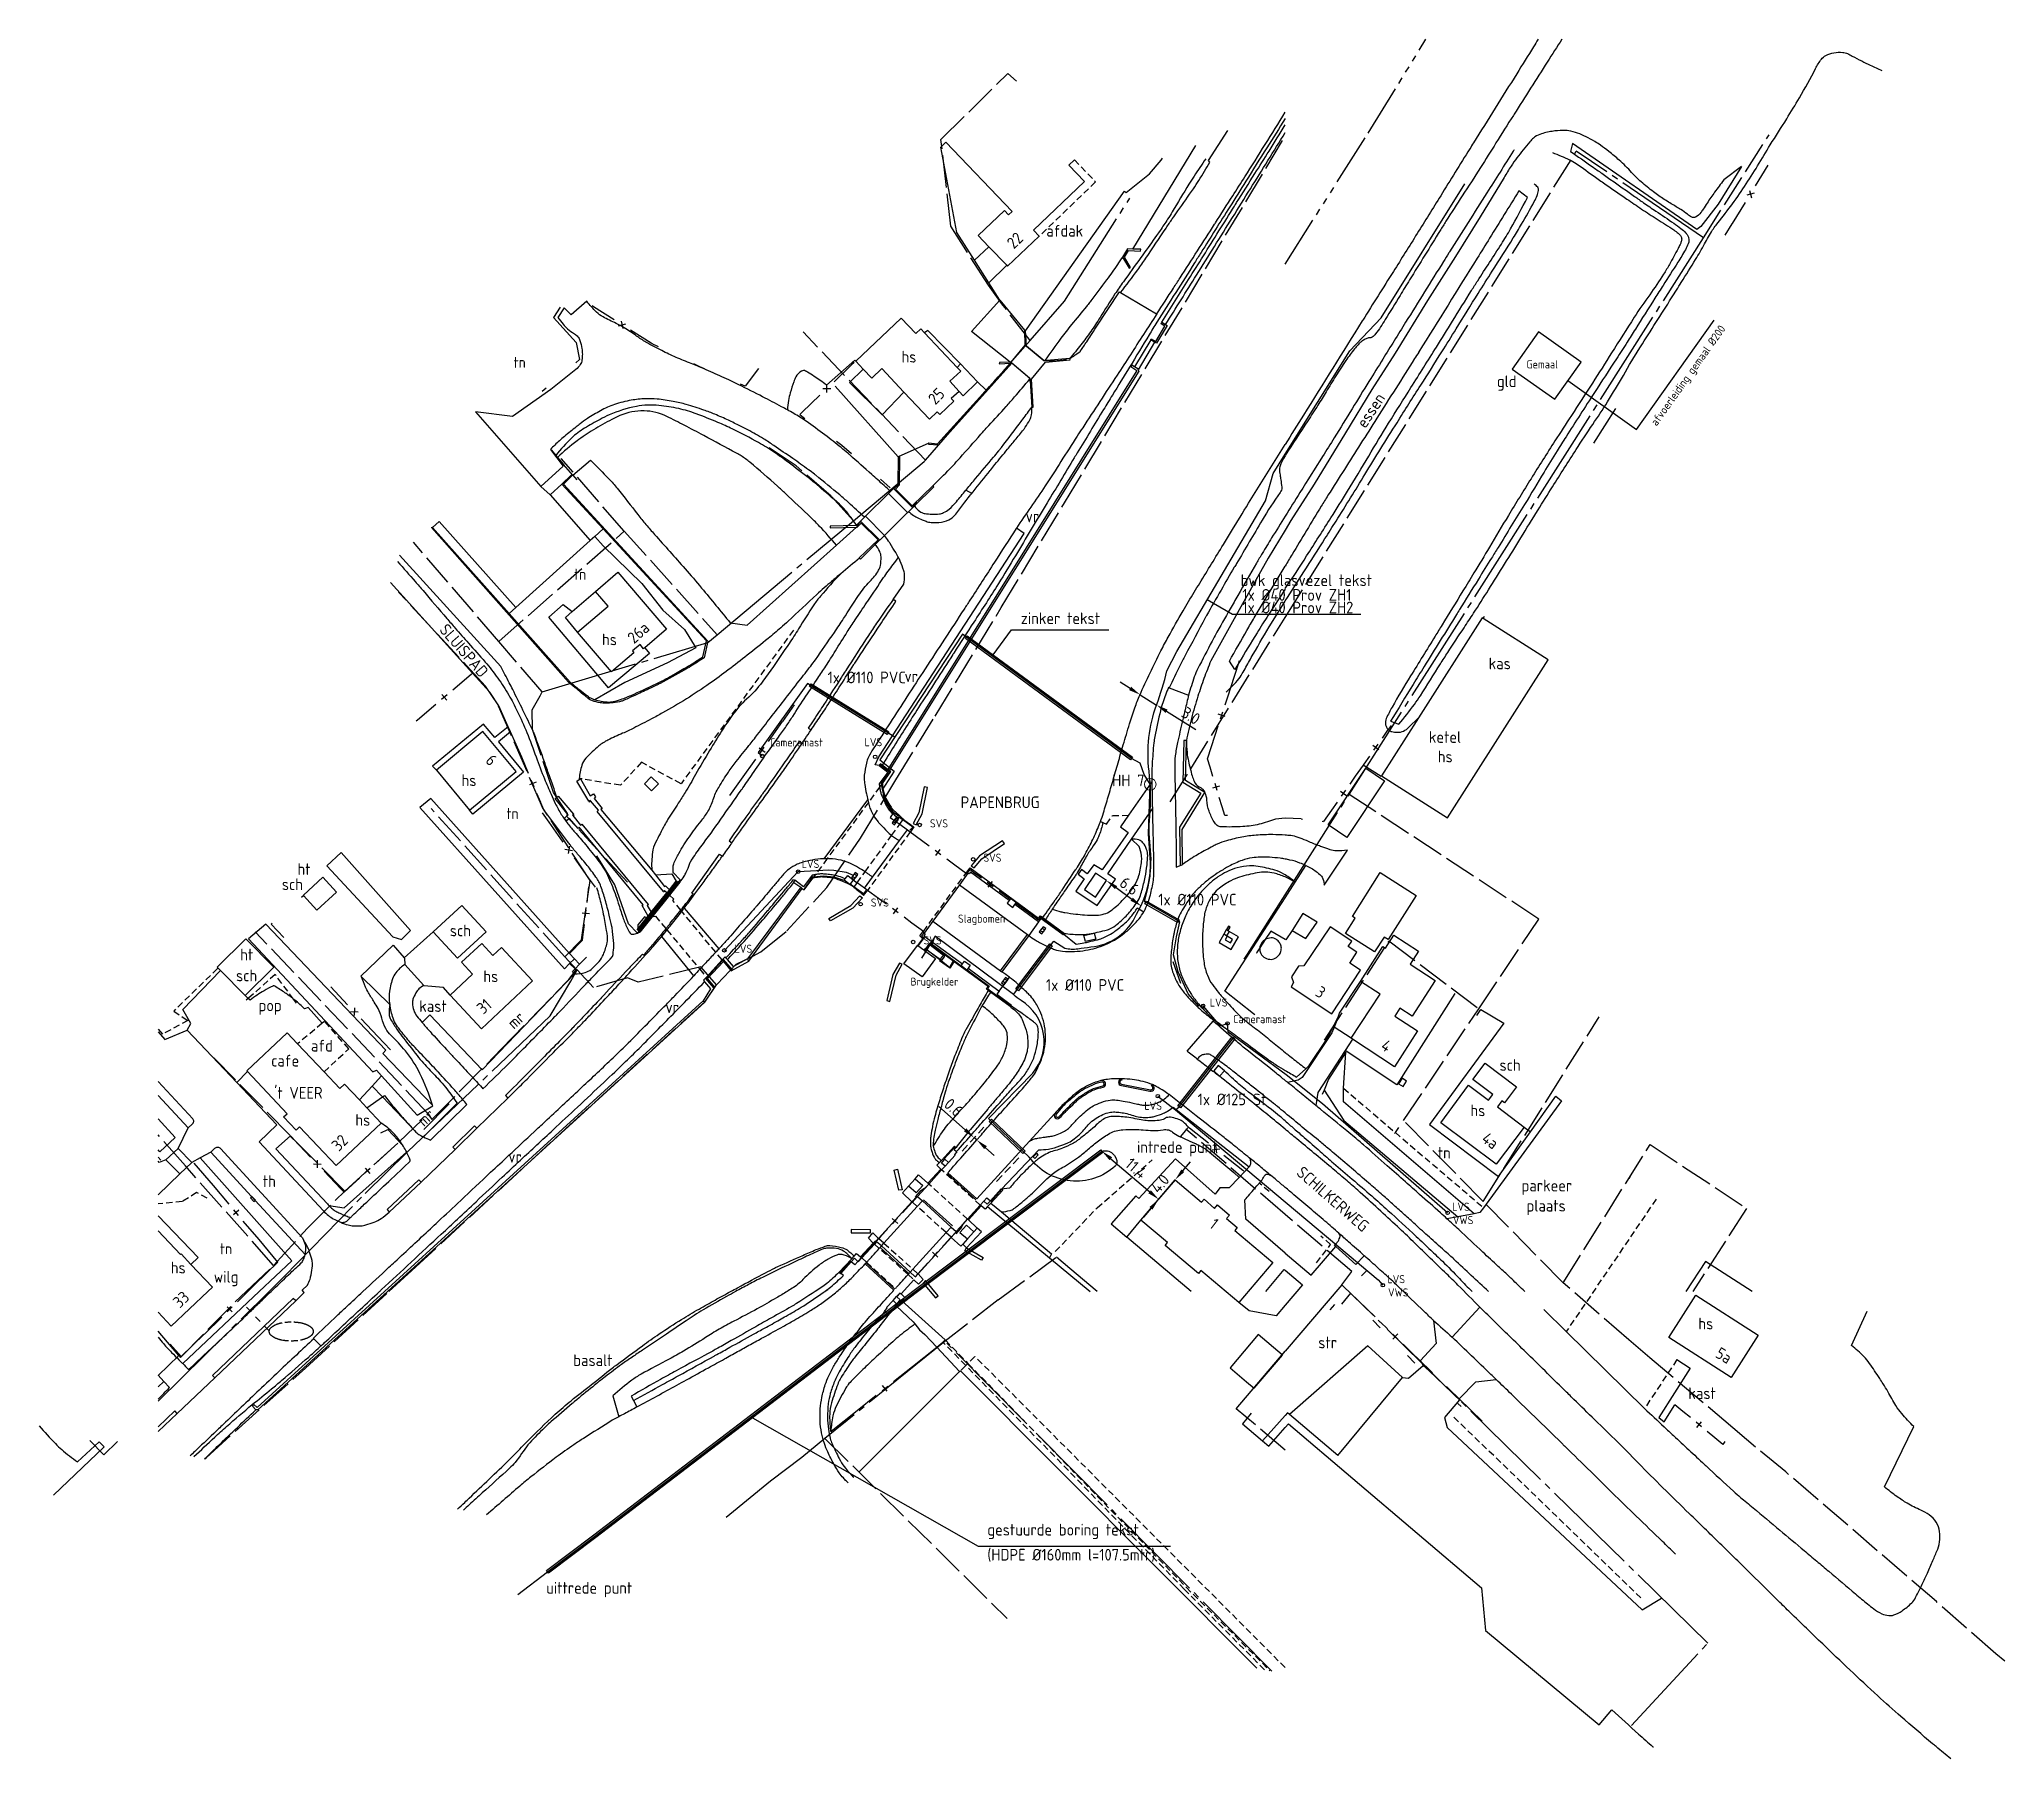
# Model space of a CAD drawing. Extents: x 109808 to 110111, y 466178 to 466443.
import ezdxf
from ezdxf.enums import TextEntityAlignment as Align

# ---------------------------------------------------------------- set-up
doc = ezdxf.new("R2010")
doc.units = 0
for name, pattern in [('CONSGR', [2, 1, -1]), ('HIDDEN', [0.375, 0.25, -0.125]), ('KADPART', [6, 5, -1]), ('KADPROV', [18, 15, -1, 1, -1]), ('SECTIEGR', [15, 8, -1, 1, -1, 1, -1, 1, -1]), ('STIPPELFIJN', [1.5, 1, -0.5])]:
    doc.linetypes.add(name, pattern=pattern)
for name, color, linetype in [('bwk gestuurde boring', 7, 'Continuous'), ('bwk gestuurde boring intrede punt', 7, 'Continuous'), ('bwk gestuurde boring tekst', 7, 'Continuous'), ('bwk gestuurde boring uittrede punt', 7, 'Continuous'), ('bwk glasvezel handhole', 1, 'Continuous'), ('bwk glasvezel handhole tekst', 7, 'Continuous'), ('bwk glasvezelkabel tekst', 7, 'Continuous'), ('bwk informatie', 7, 'Continuous'), ('bwk maatvoering', 1, 'Continuous'), ('bwk mantelbuis data', 3, 'Continuous'), ('bwk mantelbuis data tekst', 7, 'Continuous'), ('bwk mantelbuis signaal-elekta tekst', 7, 'Continuous'), ('bwk masten', 7, 'Continuous'), ('bwk route', 6, 'Continuous'), ('bwk zinker', 7, 'Continuous'), ('bwk zinker tekst', 7, 'Continuous'), ('gml afvoerleiding tekst', 7, 'Continuous'), ('TOPO', 8, 'Continuous')]:
    doc.layers.add(name, color=color, linetype=linetype)
for name, color, linetype, true_color in [('bwk glasvezelkabel', 3, 'Continuous', 0x00ff00), ('bwk kabel signaal-elekta', 7, 'Continuous', 0x960000), ('bwk mantelbuis signaal-elekta', 7, 'Continuous', 0x960000), ('gml afvoerleiding', 7, 'Continuous', 0x800080)]:
    doc.layers.add(name, color=color, linetype=linetype, true_color=true_color)
doc.styles.add('--', font='isocp.shx')
doc.styles.get("Standard").update_dxf_attribs({"font": 'isocp.shx'})
doc.linetypes.add('BESCH', pattern='A,2.5,[11,TOPOCAD.SHX,S=0.15,R=0,X=0,Y=0],2.5', length=5)
doc.linetypes.add('DRAAIHEK', pattern='A,1.5,[8,TOPOCAD.SHX,S=0.2,R=0,X=0,Y=0],1.5', length=3)
doc.linetypes.add('HAAG', pattern='A,4,-1,[5,TOPOCAD.SHX,S=0.5,R=0,X=-0.5,Y=-0.5],-1', length=6)
doc.linetypes.add('RASTER', pattern='A,4,-1.5,[4,TOPOCAD.SHX,S=0.75,R=0,X=-0.75,Y=0],-1.5', length=7)
doc.dimstyles.new('Prov-ZH', dxfattribs={"dimtxt": 1.8, "dimasz": 1.8, "dimexe": 0, "dimexo": 0, "dimgap": 0.5, "dimtad": 1, "dimdec": 1, "dimzin": 1, "dimdsep": 46, "dimtxsty": 'Standard', "dimcen": 2.5, "dimclrd": 256, "dimclre": 256, "dimclrt": 256, "dimadec": 0, "dimazin": 0, "dimtfac": 1, "dimtdec": 1, "dimtmove": 0, "dimatfit": 3, "dimfxl": 0, "dimlwd": -1, "dimlwe": -1, "dimarcsym": 0})

msp = doc.modelspace()

# ---------------------------------------------------------------- texts
at = {"layer": 'bwk gestuurde boring intrede punt'}
msp.add_text('intrede punt', height=1.8, dxfattribs=at).set_placement((109977.2, 466271.32))
at = {"layer": 'bwk gestuurde boring tekst'}
for s, p in [('gestuurde boring tekst ', (109954.19, 466212.47)), ('(HDPE Ø160mm l=107.5mtr)', (109954.19, 466208.62))]:
    msp.add_text(s, height=1.8, dxfattribs=at).set_placement(p)
at = {"layer": 'bwk gestuurde boring uittrede punt'}
msp.add_text('uittrede punt ', height=1.8, dxfattribs=at).set_placement((109886.34, 466203.53))
at = {"layer": 'bwk glasvezel handhole tekst', "linetype": 'Continuous', "lineweight": 13}
msp.add_text(' HH 7', height=1.8, dxfattribs=at).set_placement((109972.37, 466329.51), align=Align.TOP_LEFT)
at = {"layer": 'bwk glasvezelkabel tekst'}
msp.add_text('bwk glasvezel tekst', height=1.8, dxfattribs=at).set_placement((109993.15, 466358.49))
at = {"layer": 'bwk glasvezelkabel tekst', "lineweight": 13}
for s, p in [(' 1x Ø40 Prov ZH1', (109992.38, 466356.24)), (' 1x Ø40 Prov ZH2', (109992.38, 466354.3))]:
    msp.add_text(s, height=1.8, dxfattribs=at).set_placement(p)
at = {"layer": 'bwk informatie', "linetype": 'Continuous', "style": '--'}
for s, p in [('Gemaal', (110037.1, 466391.97)), ('Cameramast', (109920.77, 466333.83)), ('LVS', (109935.31, 466333.86)), ('SVS', (109945.36, 466321.37)), ('LVS', (109925.64, 466315.14)), ('SVS', (109953.58, 466316.09)), ('SVS', (109936.27, 466309.2)), ('Slagbomen', (109949.67, 466306.72)), ('LVS', (109915.32, 466302.09)), ('SVS', (109944.37, 466303.38)), ('LVS', (109988.41, 466293.82)), ('Cameramast', (109992, 466291.27)), ('LVS', (109978.34, 466277.94)), ('LVS', (110025.68, 466262.41)), ('VWS', (110025.79, 466260.36)), ('LVS', (110015.72, 466251.28)), ('VWS', (110015.82, 466249.23))]:
    msp.add_text(s, height=1.25, dxfattribs=at).set_placement(p)
at = {"layer": 'bwk informatie', "linetype": 'Continuous', "insert": (109942.39, 466298.26), "char_height": 1.2, "width": 6.868283719541068e-12, "attachment_point": 1}
msp.add_mtext('Brugkelder', dxfattribs=at)
at = {"layer": 'bwk mantelbuis data tekst', "lineweight": 13}
msp.add_text('1x Ø110 PVC', height=1.8, dxfattribs=at).set_placement((109963.19, 466296.24))
at = {"layer": 'bwk mantelbuis signaal-elekta tekst', "lineweight": 13}
for s, p in [('1x Ø110 PVC', (109929.61, 466343.54)), ('1x Ø110 PVC', (109980.47, 466309.37)), ('1x Ø125 St', (109986.54, 466278.65))]:
    msp.add_text(s, height=1.8, dxfattribs=at).set_placement(p)
at = {"layer": 'bwk zinker tekst'}
msp.add_text('zinker tekst ', height=1.8, dxfattribs=at).set_placement((109959.33, 466352.64))
at = {"layer": 'gml afvoerleiding tekst', "linetype": 'Continuous', "style": '--'}
msp.add_text('afvoerleiding gemaal Ø200', height=1.25, rotation=54.6316, dxfattribs=at).set_placement((110057.12, 466383.01))
at = {"layer": 'TOPO', "linetype": 'Continuous'}
for s, rotation, p in [('22', 43.9306, (109958.43, 466411.65)), ('25', 45.5729, (109946.35, 466387.7)), ('essen', 56.7514, (110013.16, 466385.52)), ('SLUISPAD', 310.9086, (109873.69, 466348.58)), ('26a', 41.9713, (109900.52, 466351.33)), ('9', 136.5776, (109877.9, 466331.75)), ('31', 41.5234, (109876.79, 466293.86)), ('SCHILKERWEG', 318.8524, (110007.33, 466264.23))]:
    msp.add_text(s, height=1.8, rotation=rotation, dxfattribs=at).set_placement(p, align=Align.MIDDLE)
for s, p in [('afdak', (109963.26, 466412.23)), ('gld', (110032.56, 466389.09)), ('kas', (110031.29, 466345.7)), ('ketel', (110022.09, 466334.38)), ('hs', (110023.46, 466331.38)), ('PAPENBRUG', (109950.08, 466324.34)), ('kast', (109866.82, 466293)), ('vr', (109904.7, 466292.81)), ('afd', (109850.16, 466286.9)), ('cafe', (109844.04, 466284.6)), ('sch', (110032.96, 466283.94)), ("'t VEER", (109844.51, 466279.66)), ('hs', (109856.99, 466275.49)), ('hs', (110028.48, 466276.96)), ('vr', (109880.52, 466269.82)), ('tn', (110023.47, 466270.44)), ('th', (109842.75, 466266.07)), ('parkeer', (110036.35, 466265.4)), ('plaats', (110037.11, 466262.3)), ('hs', (109828.6, 466252.78)), ('hs', (110063.54, 466244.18)), ('str', (110005.08, 466241.26)), ('kast', (110062, 466233.46))]:
    msp.add_text(s, height=1.8, dxfattribs=at).set_placement(p)
for s, height, p in [('tn', 1.7, (109882.26, 466392.9)), ('hs', 1.8, (109942.13, 466393.77)), ('tn', 1.7, (109891.57, 466360.31)), ('hs', 1.8, (109896.07, 466350.3)), ('hs', 1.8, (109874.46, 466328.64)), ('tn', 1.7, (109881.17, 466323.51)), ('ht', 1.8, (109849.09, 466314.97)), ('sch', 1.8, (109847.31, 466312.64)), ('sch', 1.8, (109873.15, 466305.53)), ('ht', 1.8, (109840.28, 466301.82)), ('sch', 1.8, (109840.26, 466298.61)), ('hs', 1.8, (109877.82, 466298.49)), ('pop', 1.8, (109843.88, 466293.74)), ('tn', 1.7, (109837.1, 466256.58)), ('wilg', 1.8, (109837.11, 466251.99))]:
    msp.add_text(s, height=height, dxfattribs=at).set_placement(p, align=Align.MIDDLE)
for s, p in [('vr', (109962.16, 466368.31)), ('vr', (109943.52, 466343.72)), ('basalt', (109896.54, 466238.53))]:
    msp.add_text(s, height=1.8, dxfattribs=at).set_placement(p, align=Align.RIGHT)
for s, rotation, p in [('3', 326.59, (110004.49, 466295.6)), ('4', 327.446, (110014.56, 466287.36)), ('32', 45.9025, (109854.45, 466271.44)), ('4a', 323.7605, (110030.05, 466273.16)), ('1', 322.3104, (109988.19, 466259.97)), ('33', 43.326, (109829.98, 466247.34)), ('5a', 328.9991, (110066.01, 466239.99))]:
    msp.add_text(s, height=1.8, rotation=rotation, dxfattribs=at).set_placement(p)
for p in [(109883.22, 466291.91), (109869.37, 466276.95)]:
    msp.add_text('mr', height=1.8, rotation=42.5452, dxfattribs=at).set_placement(p, align=Align.RIGHT)

# ---------------------------------------------------------------- blocks, each defined once
blk = doc.blocks.new('RASTERGR', base_point=(75, 5))
at = {"layer": 'TOPO', "color": 0, "linetype": 'ByBlock'}
for p, q in [((75, 12.125), (75, 15.875)), ((75.5625, 10.4375), (74.4375, 10.4375)), ((75, 9.875), (75, 11)), ((75, 5), (75, 8.75))]:
    blk.add_line(p, q, dxfattribs=at)
blk = doc.blocks.new('RASTERKL', base_point=(80, 5))
at = {"layer": 'TOPO', "linetype": 'ByBlock'}
for p, q in [((80, 9.875), (80, 11.375)), ((80.5625, 8.1875), (79.4375, 8.1875)), ((80, 7.625), (80, 8.75)), ((80, 5), (80, 6.5))]:
    blk.add_line(p, q, dxfattribs=at)
blk = doc.blocks.new('HAAGGR', base_point=(85, 5))
at = {"layer": 'TOPO', "linetype": 'ByBlock'}
for p, q in [((85, 11.75), (85, 15.5)), ((84.578125, 10.695312), (85.421875, 9.851563)), ((85.421875, 10.695312), (84.578125, 9.851563)), ((85, 5), (85, 8.75))]:
    blk.add_line(p, q, dxfattribs=at)
blk = doc.blocks.new('*D4')
at = {"layer": 'bwk maatvoering', "transparency": 16777216}
blk.add_line((109973.98, 466312.12), (109976.39, 466310.34), dxfattribs=at)
for points in [[(109974.16, 466312.36), (109973.8, 466311.88), (109972.53, 466313.19)], [(109976.57, 466310.58), (109976.21, 466310.1), (109977.84, 466309.27)]]:
    blk.add_solid(points, dxfattribs=at)
at = {"layer": 'Defpoints', "color": 0, "transparency": 16777216}
for p in [(109972.53, 466313.19), (109977.84, 466309.27), (109977.84, 466309.27)]:
    blk.add_point(p, dxfattribs=at)
at = {"layer": 'bwk maatvoering', "transparency": 16777216, "insert": (109976.02, 466312.36), "char_height": 1.8, "attachment_point": 5, "rotation": 323.5308}
blk.add_mtext('6.6', dxfattribs=at)
blk = doc.blocks.new('*D5')
at = {"layer": 'bwk maatvoering', "transparency": 16777216}
for p, q in [((109976.15, 466342.75), (109974.63, 466343.7)), ((109977.64, 466341.73), (109977.68, 466341.79)), ((109977.68, 466341.79), (109980.22, 466340.2)), ((109980.18, 466340.14), (109980.22, 466340.2)), ((109981.75, 466339.25), (109986.26, 466336.43))]:
    blk.add_line(p, q, dxfattribs=at)
for points in [[(109976.31, 466343), (109975.99, 466342.49), (109977.68, 466341.79)], [(109981.91, 466339.5), (109981.59, 466338.99), (109980.22, 466340.2)]]:
    blk.add_solid(points, dxfattribs=at)
at = {"layer": 'Defpoints', "color": 0, "transparency": 16777216}
for p in [(109977.64, 466341.73), (109980.18, 466340.14), (109980.22, 466340.2)]:
    blk.add_point(p, dxfattribs=at)
at = {"layer": 'bwk maatvoering', "transparency": 16777216, "insert": (109985.51, 466338.55), "char_height": 1.8, "attachment_point": 5, "rotation": 327.9705}
blk.add_mtext('3.0', dxfattribs=at)
blk = doc.blocks.new('*D6')
at = {"layer": 'bwk maatvoering', "transparency": 16777216}
for p, q in [((109950.78, 466274.87), (109946.72, 466278.44)), ((109952.13, 466273.68), (109952.13, 466273.68)), ((109952.56, 466273.31), (109952.13, 466273.68)), ((109952.56, 466273.31), (109952.56, 466273.31)), ((109953.91, 466272.12), (109955.26, 466270.93))]:
    blk.add_line(p, q, dxfattribs=at)
for points in [[(109950.98, 466275.09), (109950.58, 466274.64), (109952.13, 466273.68)], [(109954.11, 466272.35), (109953.71, 466271.9), (109952.56, 466273.31)]]:
    blk.add_solid(points, dxfattribs=at)
at = {"layer": 'Defpoints', "color": 0, "transparency": 16777216}
for p in [(109952.13, 466273.68), (109952.13, 466273.68), (109952.56, 466273.31)]:
    blk.add_point(p, dxfattribs=at)
at = {"layer": 'bwk maatvoering', "transparency": 16777216, "insert": (109949, 466278.3), "char_height": 1.8, "attachment_point": 5, "rotation": 318.6857}
blk.add_mtext('0.6', dxfattribs=at)
blk = doc.blocks.new('*D7')
at = {"layer": 'bwk maatvoering', "transparency": 16777216}
blk.add_line((109973.18, 466270.42), (109979.16, 466265.34), dxfattribs=at)
for points in [[(109973.38, 466270.65), (109972.99, 466270.19), (109971.81, 466271.58)], [(109979.35, 466265.57), (109978.96, 466265.11), (109980.53, 466264.18)]]:
    blk.add_solid(points, dxfattribs=at)
at = {"layer": 'Defpoints', "color": 0, "transparency": 16777216}
for p in [(109971.81, 466271.58), (109980.53, 466264.18), (109980.53, 466264.18)]:
    blk.add_point(p, dxfattribs=at)
at = {"layer": 'bwk maatvoering', "transparency": 16777216, "insert": (109977.08, 466268.95), "char_height": 1.8, "attachment_point": 5, "rotation": 319.6428}
blk.add_mtext('11.4', dxfattribs=at)
blk = doc.blocks.new('*D8')
at = {"layer": 'bwk maatvoering', "transparency": 16777216}
for p, q in [((109984.26, 466268.57), (109985.43, 466269.94)), ((109983.1, 466267.2), (109980.53, 466264.18)), ((109979.36, 466262.81), (109978.2, 466261.43))]:
    blk.add_line(p, q, dxfattribs=at)
for points in [[(109984.03, 466268.77), (109984.49, 466268.38), (109983.1, 466267.2)], [(109979.13, 466263), (109979.59, 466262.61), (109980.53, 466264.18)]]:
    blk.add_solid(points, dxfattribs=at)
at = {"layer": 'Defpoints', "color": 0, "transparency": 16777216}
for p in [(109983.1, 466267.2), (109980.53, 466264.18), (109980.53, 466264.18)]:
    blk.add_point(p, dxfattribs=at)
at = {"layer": 'bwk maatvoering', "transparency": 16777216, "insert": (109980.75, 466266.6), "char_height": 1.8, "attachment_point": 5, "rotation": 49.6428}
blk.add_mtext('4.0', dxfattribs=at)

# ---------------------------------------------------------------- dimensions: what is measured, and where the dimension line sits
at = {"layer": 'bwk maatvoering'}
for p1, p2, distance, picture, middle in [((109977.64, 466341.73), (109980.18, 466340.14), 0.08, '*D5', (109985.51, 466338.55)), ((109972.53, 466313.19), (109977.84, 466309.27), 0, '*D4', (109976.02, 466312.36)), ((109952.56, 466273.31), (109952.13, 466273.68), 0, '*D6', (109949, 466278.3)), ((109971.81, 466271.58), (109980.53, 466264.18), 0, '*D7', (109977.08, 466268.95)), ((109983.1, 466267.2), (109980.53, 466264.18), 0, '*D8', (109980.75, 466266.6))]:
    dim = msp.add_aligned_dim(p1=p1, p2=p2, distance=distance, dimstyle='Prov-ZH', dxfattribs=at)
    dim.commit()
    dim.dimension.update_dxf_attribs({"geometry": picture, "text_midpoint": middle})

# ---------------------------------------------------------------- linework, layer by layer
at = {"layer": 'bwk gestuurde boring'}
msp.add_lwpolyline([(109893.98, 466212.16), (109886.68, 466206.67), (109886.38, 466207.07), (109893.68, 466212.56), (109942.94, 466250.2), (109971.66, 466271.78), (109971.96, 466271.38), (109943.24, 466249.8)], close=True, dxfattribs=at)
at = {"layer": 'bwk gestuurde boring tekst'}
msp.add_line((109952.8, 466210.82), (109982.37, 466210.82), dxfattribs=at)
msp.add_lwpolyline([(109918.09, 466230.58), (109952.8, 466210.82)], dxfattribs=at)
at = {"layer": 'bwk glasvezel handhole', "linetype": 'Continuous', "lineweight": 0}
msp.add_circle((109979.24, 466328.01), 0.9, dxfattribs=at)
at = {"layer": 'bwk glasvezelkabel'}
msp.add_lwpolyline([(109882, 466203.41), (109886.53, 466206.87), (109893.83, 466212.36), (109943.09, 466250), (109971.81, 466271.58), (109971.81, 466271.58, -0.516051), (109974.12, 466269.73, -0.118958), (109973.87, 466269.3, -0.446663), (109960.63, 466270.66), (109954.37, 466276.6), (109961.18, 466283.59, 0.458977), (109959.39, 466294.74, -0.057402), (109958.22, 466295.66), (109964.4, 466303.88), (109966.12, 466302.83, 0.10548), (109968.1, 466302.71, -0.00795), (109970.09, 466302.99, 0.272052), (109977.15, 466308.02, 0.151748), (109979.3, 466317.82, -0.054471), (109979.18, 466323.09, 0.051704), (109979.06, 466330.05, -0.117803), (109980.22, 466340.2, 0.029249), (109981.8, 466345.47), (109983.35, 466348.42), (109996.95, 466371.6), (109998.15, 466375.8), (110000, 466378.76), (110009.96, 466394.68), (110014.77, 466399.77), (110027.65, 466420.34)], format="xyb", dxfattribs=at)
msp.add_lwpolyline([(109958.22, 466295.66), (109946.18, 466304.66), (109944.04, 466301.26)], dxfattribs=at)
at = {"layer": 'bwk glasvezelkabel tekst'}
msp.add_lwpolyline([(110011.62, 466354.1), (109991.91, 466354.1), (109988.02, 466356.38)], dxfattribs=at)
at = {"layer": 'bwk informatie'}
for points in [[(109940.52, 466322.57), (109940.12, 466322.87), (109939.53, 466322.06), (109939.93, 466321.77)], [(109934.28, 466314.14), (109933.88, 466314.44), (109933.29, 466313.63), (109933.69, 466313.34)], [(109963.17, 466305.81), (109962.77, 466306.11), (109962.18, 466305.3), (109962.58, 466305)], [(109957.39, 466297.99), (109956.99, 466298.29), (109956.39, 466297.49), (109956.79, 466297.19)]]:
    msp.add_lwpolyline(points, close=True, dxfattribs=at)
for centre in [(109940.03, 466322.33), (109943.78, 466321.75), (109952.01, 466316.47), (109933.79, 466313.9), (109934.7, 466309.58), (109942.79, 466303.76), (109962.68, 466305.56), (109956.89, 466297.75)]:
    msp.add_circle(centre, 0.268, dxfattribs=at)
at = {"layer": 'bwk kabel signaal-elekta'}
for points in [[(109979.24, 466328.01), (109978.31, 466329.5), (109977.7, 466331.26), (109976.36, 466331.98), (109950.96, 466350.62), (109950.38, 466351.08), (109937.64, 466331.75), (109939.87, 466330.01), (109938.46, 466327.86), (109938.07, 466327.28), (109938.2, 466326.02), (109938.54, 466325.3), (109939.16, 466324.24), (109939.93, 466323.25), (109940.41, 466322.92), (109940.32, 466322.72)], [(109939.95, 466335.25), (109926.96, 466343.26), (109926.53, 466343.49), (109918.94, 466332.91), (109919.55, 466332.36)], [(109987.37, 466293.94), (109986.74, 466293.88), (109985.07, 466295.8), (109983.53, 466299.15), (109982.84, 466301.77), (109983.3, 466304.56), (109983.77, 466306.85), (109978.34, 466309.96), (109978.86, 466311.98), (109979.23, 466313.9), (109979.26, 466316), (109978.95, 466320.37), (109979.24, 466328.01)], [(109990.04, 466290.83), (109987.37, 466293.94)], [(110024.98, 466262.1), (110005.76, 466278.88), (110000.14, 466283.32), (109991.24, 466289.87), (109991.12, 466291.23), (109990.04, 466290.83)], [(109980.42, 466280.04), (109983.12, 466277.92), (109983.71, 466278.4), (109992.05, 466289.01), (109992.18, 466289.18)], [(109983.12, 466277.92), (110014.29, 466251.78), (110015.01, 466250.97)]]:
    msp.add_lwpolyline(points, dxfattribs=at)
at = {"layer": 'bwk maatvoering', "linetype": 'HIDDEN', "ltscale": 5}
for p, q in [((109950.3, 466271.58), (109953.97, 466275.6)), ((109955.61, 466266.92), (109959.12, 466270.65))]:
    msp.add_line(p, q, dxfattribs=at)
at = {"layer": 'bwk mantelbuis data'}
for points in [[(109964.18, 466303.17), (109958.99, 466296.26), (109958.59, 466296.56), (109963.78, 466303.47)], [(109959.64, 466271.2), (109959.99, 466271.56), (109954.83, 466276.5), (109954.49, 466276.14)]]:
    msp.add_lwpolyline(points, close=True, dxfattribs=at)
at = {"layer": 'bwk mantelbuis signaal-elekta'}
for points in [[(109926.83, 466343.04), (109927.08, 466343.48), (109939.04, 466336.1), (109938.79, 466335.67)], [(109978.43, 466309.62), (109978.68, 466310.05), (109983.71, 466307.17), (109983.46, 466306.74)], [(109983.91, 466278.24), (109983.51, 466278.55), (109991.85, 466289.17), (109992.25, 466288.86)]]:
    msp.add_lwpolyline(points, close=True, dxfattribs=at)
at = {"layer": 'bwk masten'}
for centre in [(109919.55, 466332.36), (109936.94, 466332.24), (109925.1, 466314.58), (109913.74, 466302.47), (109987.37, 466293.94), (109991.12, 466291.23), (109980.42, 466280.04), (110024.98, 466262.1), (110015.01, 466250.97)]:
    msp.add_circle(centre, 0.268, dxfattribs=at)
at = {"layer": 'bwk route'}
msp.add_lwpolyline([(109913.74, 466302.47), (109925.1, 466314.58), (109929.81, 466314.86), (109930.56, 466314.78), (109932.49, 466314.5), (109933.55, 466314.01)], dxfattribs=at)
at = {"layer": 'bwk zinker'}
msp.add_lwpolyline([(109976.51, 466332.18), (109976.21, 466331.78), (109950.82, 466350.42), (109951.11, 466350.82)], close=True, dxfattribs=at)
at = {"layer": 'bwk zinker tekst'}
msp.add_lwpolyline([(109955.07, 466347.91), (109957.9, 466351.77), (109972.89, 466351.77)], dxfattribs=at)
at = {"layer": 'gml afvoerleiding'}
msp.add_lwpolyline([(110043.48, 466390.09), (110054.05, 466382.59), (110065.97, 466399.38)], dxfattribs=at)
at = {"layer": 'TOPO', "linetype": 'CONSGR'}
msp.add_line((109843.71, 466243.96), (109840.12, 466247.71), dxfattribs=at)
at = {"layer": 'TOPO', "linetype": 'BESCH'}
for points in [[(110038.9, 466442.58, -0.000056), (110038.2, 466441.45, -0.000765), (110035.61, 466437.29, -0.000029), (110028.97, 466426.68, 0.00032), (110028.38, 466425.73, 0.001149), (110023.91, 466418.53, -0.001418), (110020.29, 466412.7, -0.000731), (110016.64, 466406.88, 0.000568), (110011.93, 466399.39, 0.000165), (110011.86, 466399.27, 0.000001), (110002.79, 466384.77, 0.000741), (110000, 466380.29)], [(109974.98, 466409.1, -0.003905), (109973.38, 466406.78, -0.007578), (109972.53, 466405.61, -0.00034), (109970.11, 466402.35, -0.004615), (109969.92, 466402.11, -0.007657), (109969.44, 466401.5, 0.001642), (109967.15, 466398.71, 0.010484), (109965.51, 466396.6, 0.006591), (109963.02, 466393.17)], [(109945.84, 466373.97, 0.006073), (109948.42, 466376.52, 0.012871), (109949.6, 466377.79, 0.000788), (109952.76, 466381.34, -0.002754), (109953.66, 466382.36, -0.001092), (109954.4, 466383.17, 0.000304), (109957.06, 466386.09, 0.006228), (109958.38, 466387.58, 0.003231), (109960.71, 466390.32)], [(109960.71, 466390.32, 0.000048), (109960.75, 466390.36)], [(109971.6, 466322.28, 0.016021), (109972.04, 466323.61, 0.001314), (109972.78, 466326.08, 0.001282), (109973.52, 466328.61, 0.000708), (109974.29, 466331.3, -0.000687), (109975.09, 466334.07, -0.005648), (109976.06, 466337.29, -0.007227), (109976.88, 466339.78, -0.018808), (109977.64, 466341.73, -0.010411), (109979.21, 466345.15, -0.005536), (109980.88, 466348.53, -0.00868), (109982.01, 466350.65, -0.004427), (109984.29, 466354.68, -0.006144), (109986, 466357.55, -0.000188), (109986.86, 466358.95, 0.000044), (109990.49, 466364.88, 0.000292), (109991.74, 466366.93, 0.000139), (109994.36, 466371.22), (110000, 466380.29)], [(109931.64, 466360.4, 0.001851), (109930.24, 466359.21, 0.009862), (109927.96, 466357.2, 0.002551), (109923.56, 466353.11, -0.009825), (109922.41, 466352.07, -0.007169), (109920.49, 466350.45, -0.004332), (109917.27, 466347.86, -0.006539), (109914.35, 466345.61, -0.006785), (109911.48, 466343.52, -0.013983), (109907.91, 466341.14, -0.014145), (109904.25, 466338.99, -0.004844), (109902.53, 466338.06, -0.003096), (109899.81, 466336.66, -0.015867), (109898.1, 466335.85, 0.012024), (109895.83, 466334.81, 0.058574), (109894.44, 466333.91, 0.035003), (109892.44, 466332.01, 0.108467), (109891.82, 466330.94, 0.059746), (109891.43, 466328.89)], [(109934.53, 466362.78, 0.00377), (109931.64, 466360.4)], [(109891.43, 466328.89, 0.00462), (109891.42, 466328.73)], [(109962.73, 466307.52, 0.003029), (109964.64, 466310.22, 0.005076), (109965.68, 466311.74, 0.000332), (109967.76, 466314.86, 0.002462), (109968.04, 466315.28, 0.016899), (109969.25, 466317.28, 0.015583), (109970.41, 466319.52, 0.017013), (109971.41, 466321.79, 0.005987), (109971.6, 466322.28)], [(109872.7, 466216.53, 0.000102), (109873.81, 466217.57, 0.002571), (109874.51, 466218.23, 0.000291), (109880.65, 466224.1, 0.009756), (109881.27, 466224.71, 0.002888), (109883.31, 466226.84, -0.009034), (109887.72, 466231.12, -0.017072), (109890.17, 466233.21, -0.000718), (109896.48, 466238.2, -0.00602), (109897.24, 466238.79, -0.004847), (109901.13, 466241.66, -0.007423), (109903.72, 466243.47, -0.008728), (109907.16, 466245.71, -0.011445), (109909.85, 466247.31, -0.002666), (109912.31, 466248.69, -0.001318), (109914.7, 466250, -0.001318)], [(109833.8, 466224.27, 0.000353), (109836.03, 466226.41, 0.00031), (109841.66, 466231.8)], [(110000, 466229.08), (110000.5, 466229.64), (110030.21, 466204.42), (110030.79, 466197.87), (110048.29, 466183.36), (110050.22, 466185.67, 0.002923), (110054.33, 466181.94, 0.005371), (110056.56, 466179.99, 0.000001), (110056.6, 466179.94, 0.000001)]]:
    msp.add_lwpolyline(points, format="xyb", dxfattribs=at)
at = {"layer": 'TOPO', "linetype": 'Continuous'}
for points in [[(110042.56, 466442.58, 0.003911), (110040.3, 466439.09, 0.000011), (110035.2, 466431.05, 0.000514), (110035.09, 466430.88, 0.000631), (110032.41, 466426.64, -0.000708), (110030.03, 466422.85, -0.004273), (110027.24, 466418.52, 0.00468), (110024.72, 466414.6, 0.001789), (110023.83, 466413.17, 0.000334), (110019.13, 466405.59, 0.002119), (110017.66, 466403.19, -0.001367), (110015.39, 466399.47, -0.023763), (110013.9, 466397.27, -0.08959), (110013.38, 466396.79, -0.138652), (110012.96, 466396.66, 0.113412), (110012.44, 466396.53, 0.021655), (110011.9, 466396.23, 0.039147), (110011.63, 466396.03, 0.028678), (110011.21, 466395.62, 0.02007), (110010.66, 466394.98, 0.014764), (110009.33, 466393.18, 0.011638), (110007.78, 466390.81, 0.005157), (110006.29, 466388.38, -0.006099), (110005.03, 466386.33, -0.00575), (110003.48, 466383.93, 0.005406), (110000, 466378.55)], [(110070.17, 466423), (110066.58, 466417.21), (110063.93, 466413.79), (110063.33, 466413.31), (110044.2, 466426.54), (110043.87, 466425.35, -0.000313), (110047.22, 466423, -0.000716), (110048.68, 466421.98, -0.000074), (110053.73, 466418.42, 0.000269), (110055.12, 466417.45, 0.006661), (110057.01, 466416.16, -0.004604), (110059.75, 466414.3, -0.017371), (110060.86, 466413.48, -0.024614), (110061.59, 466412.84, -0.070287), (110061.87, 466412.47, -0.06184), (110062.04, 466412.05, -0.075489), (110062.09, 466411.59, -0.086316), (110061.99, 466411.14, -0.03033), (110061.55, 466410.23, -0.0137), (110060.39, 466408.29, -0.00064), (110058.12, 466404.74, 0.001153), (110056.86, 466402.76, 0.000587), (110053.85, 466398.01, -0.001384), (110052.57, 466395.99, -0.002549), (110050.93, 466393.45, 0.001244), (110047.55, 466388.24, 0.000994), (110043.19, 466381.46, 0.003122), (110041.81, 466379.28, 0.004254), (110039.81, 466376.01, -0.002825), (110036.81, 466371.06, -0.000147), (110032.74, 466364.44, -0.000593), (110031.73, 466362.81, -0.000143), (110029.71, 466359.55, -0.000099), (110026.81, 466354.87, -0.00024), (110026.34, 466354.11, 0.000023), (110021.37, 466346.12, 0.001472), (110019.67, 466343.36, 0.000721), (110016.21, 466337.71), (110017.49, 466337.24, 0.008338), (110019.87, 466340.29, 0.01979), (110020.79, 466341.63, 0.001995), (110023.87, 466346.51, -0.005422), (110025.01, 466348.3, -0.002057), (110027.51, 466352.09, 0.003508), (110028.97, 466354.32, 0.002054), (110031.28, 466357.92, 0.001884), (110033.74, 466361.85, 0.003241), (110036.25, 466365.93, -0.00309), (110038.88, 466370.2, -0.001893), (110041.1, 466373.75, -0.001168), (110044.75, 466379.48, -0.005954), (110047.3, 466383.35, 0.006637), (110049.57, 466386.83, 0.012968), (110052.01, 466390.9, -0.011997), (110054.64, 466395.29, -0.002129), (110057.01, 466399.01, 0.00208), (110059.43, 466402.83, 0.001081), (110060.92, 466405.2, 0.00073), (110063.12, 466408.73, 0.01796), (110064.49, 466411.11, -0.01988), (110065.72, 466413.26, -0.02824), (110066.26, 466414.01, 0.007114), (110068.52, 466416.91, 0.021265), (110070.63, 466419.97, 0.01501), (110074.59, 466426.35, 0.005399), (110077.13, 466430.35, 0.006747), (110079.09, 466433.6, 0.011999), (110081.58, 466438.1, -0.036493), (110082.46, 466439.53, -0.118811), (110083.14, 466440.11, -0.078828), (110084.39, 466440.51, -0.055082), (110085.74, 466440.58, -0.09692), (110086.48, 466440.38, -0.009773), (110087.22, 466440.01, 0.004954), (110088.66, 466439.26, 0.005822), (110089.98, 466438.6, 0.004367), (110091.76, 466437.77)], [(110000, 466430.38, -0.000475), (109997.18, 466425.9, 0.000426), (109993.93, 466420.76, 0.00091), (109991.46, 466416.81, -0.000513), (109987.07, 466409.81, -0.001152), (109986.05, 466408.19, 0.000204), (109980.26, 466399.06, 0.004172), (109979.07, 466397.13, 0.00163), (109976.07, 466392.17, 0.000278), (109973.42, 466387.86, 0.000554), (109972.07, 466385.64, 0.000004), (109967.99, 466378.96, 0.000199), (109967.56, 466378.23, 0.00002), (109963.4, 466371.31, 0.000087), (109960.95, 466367.23, -0.000097), (109958.5, 466363.15, -0.003417), (109955.9, 466358.87, -0.004932), (109954.04, 466355.94, -0.000142), (109952.1, 466352.95, 0.00009), (109949.03, 466348.2, 0.000022), (109948.88, 466347.96, 0.000001), (109943.6, 466339.8, 0.002889), (109941.7, 466336.82, 0.001476), (109938.02, 466330.95)], [(109981.03, 466399.08, 0.000164), (109985.14, 466405.64, 0.000295), (109987.42, 466409.29, 0.000005), (109992.19, 466416.92, -0.000071), (109992.53, 466417.46, -0.00065), (109995.33, 466421.92, 0.000834), (109997.51, 466425.4, 0.001262), (110000, 466429.43)], [(109981.61, 466398.72, 0.000116), (109986.37, 466406.33, 0.000202), (109989.1, 466410.7, 0.000001), (109994.66, 466419.61, 0.001394), (110000, 466428.24)], [(110070.17, 466423), (110067.44, 466420.95, 0.006643), (110066.05, 466419.07, 0.007854), (110064.89, 466417.4, 0.004354), (110064.27, 466416.45, -0.008294), (110063.93, 466415.95, -0.122626), (110063.11, 466415.23, -0.240668), (110062.52, 466415.23, -0.058406), (110061.86, 466415.67, 0.037158), (110060.84, 466416.4, 0.005595), (110059.38, 466417.28, -0.009087), (110058.51, 466417.82, -0.018867), (110056.87, 466418.95, -0.015124), (110054.99, 466420.45, -0.034215), (110053.28, 466422.11, 0.030345), (110051.38, 466423.99, 0.011097), (110049.76, 466425.33, 0.014522), (110048.48, 466426.3, 0.020724), (110047.6, 466426.87, 0.014251), (110046.27, 466427.6, 0.038739), (110044.97, 466428.15, 0.036594), (110043.6, 466428.5, 0.050947), (110042.67, 466428.57, 0.028594), (110041.06, 466428.43, 0.050924), (110039.17, 466427.96, 0.088754), (110038.19, 466427.4, 0.043704), (110037.63, 466426.84, 0.010791), (110035.62, 466424.33, 0.019109), (110034.75, 466423.09, 0.014102), (110033.67, 466421.33), (110029.97, 466415.26), (110026.17, 466409.16), (110021.89, 466402.41), (110016.89, 466394.3), (110013.33, 466388.72), (110009.28, 466382.07), (110004.45, 466374.19), (110000.89, 466368.59), (110000, 466367.11)], [(109987.78, 466424.21, 0.004265), (109985.99, 466421.56, 0.009248), (109985.2, 466420.32, 0.003727), (109982.63, 466416.04, -0.013967), (109981.92, 466414.91, -0.004684), (109980.76, 466413.19, -0.002628), (109978.63, 466410.17, -0.002671), (109977.8, 466409.01, 0.000829), (109975.11, 466405.3, 0.011515), (109973.82, 466403.42, 0.006118), (109971.52, 466399.8, -0.013292), (109970.1, 466397.65, -0.013247), (109968.58, 466395.59, -0.006989), (109967.73, 466394.54, -0.007036), (109966.85, 466393.5)], [(110035.23, 466425.61, 0.00021), (110035.07, 466425.36, 0.000455), (110031.01, 466418.97, 0.000037), (110025.25, 466409.88, 0.00205), (110025.15, 466409.72, 0.000134), (110024.33, 466408.4, 0.000019), (110018.52, 466399.06, 0.000009), (110015.01, 466393.4, 0.000015), (110012.88, 466389.97, 0.00237), (110010.3, 466385.77, -0.002226), (110007.55, 466381.31, -0.001958), (110005.75, 466378.43, 0.001014), (110002.26, 466372.88, 0.000602), (110000, 466369.25)], [(110041.09, 466425.15, -0.020015), (110043.73, 466424.07, -0.046516), (110044.75, 466423.49, -0.002984), (110047.72, 466421.38, 0.00537), (110049.37, 466420.21, 0.000557), (110052.55, 466418.02, 0.000783), (110054.82, 466416.47, 0.011051), (110057.19, 466414.94, -0.010132), (110059.77, 466413.27, -0.028349), (110060.44, 466412.76, -0.047312), (110060.79, 466412.39, -0.137238), (110060.97, 466411.98, -0.121488), (110060.91, 466411.47, -0.018598), (110060.73, 466411.02, -0.013101), (110060.42, 466410.4, -0.007992), (110059.1, 466407.97, -0.012592), (110058.2, 466406.46, -0.016167), (110056.06, 466403.31, 0.014619), (110053.68, 466399.84, 0.00236), (110050.2, 466394.36, -0.002782), (110047.25, 466389.71, -0.00157), (110044.01, 466384.72, 0.002009), (110041.48, 466380.82, 0.003017), (110037.81, 466375.01, 0.00314), (110034.33, 466369.36, 0.003296), (110031.41, 466364.48, -0.004053), (110029.03, 466360.52, -0.000327), (110027.33, 466357.74, -0.000173), (110024.12, 466352.51, -0.000728), (110023.05, 466350.77, 0.000207), (110019.29, 466344.67, 0.008524), (110016.44, 466339.89, 0.024003), (110015.55, 466338.13, 0.162255), (110015.45, 466337.16, 0.139555), (110015.84, 466336.44)], [(110000, 466356.2, 0.003111), (110002.86, 466360.66, 0.000296), (110006.12, 466365.8, 0.000567), (110007.82, 466368.49, 0.003194), (110012.27, 466375.67, -0.002887), (110017.2, 466383.62, -0.001853), (110020.84, 466389.38, 0.002073), (110024.1, 466394.53, 0.001445), (110026.29, 466398.04, -0.000927), (110029.68, 466403.51, -0.003067), (110031.84, 466406.92, 0.002048), (110035.08, 466412.03, 0.009674), (110036.36, 466414.15, 0.006002), (110038.31, 466417.63, 0.03475), (110038.73, 466418.54, 0.04153), (110038.96, 466419.35, 0.216537), (110038.84, 466419.82, 0.085906), (110038.28, 466420.33)], [(110000, 466358.1, 0.006175), (110003.3, 466363.12, 0.001429), (110007.04, 466369.01, 0.00207), (110009.59, 466373.09, 0.005991), (110012.85, 466378.48, -0.006378), (110015.91, 466383.54, -0.001735), (110019.34, 466389.02, 0.001522), (110023.26, 466395.26, 0.000955), (110025.72, 466399.21, -0.000795), (110028.66, 466403.96, -0.004822), (110029.61, 466405.45, 0.001274), (110033.25, 466411.09, 0.015461), (110034.66, 466413.44, 0.00774), (110037.26, 466418.26), (110035.94, 466419.27, -0.000186), (110031.44, 466412, -0.000443), (110029.52, 466408.91, -0.000005), (110020.56, 466394.52)], [(109966.9, 466393.51, 0.008003), (109967.27, 466393.73, 0.014954), (109967.48, 466393.87, 0.008825), (109968.4, 466394.53, 0.070807), (109968.5, 466394.63, 0.01246), (109968.54, 466394.69, 0.000538), (109969.47, 466396.07, 0.002545), (109970.09, 466397.02, 0.001871), (109970.93, 466398.31), (109974.52, 466403.73), (109974.69, 466403.63)], [(109923.43, 466385.59, 0.003243), (109922.54, 466386.07, 0.004449), (109919.63, 466387.6, 0.001763), (109915.98, 466389.45, 0.005282), (109914.75, 466390.05, 0.005669), (109913.37, 466390.69, 0.002868), (109910.62, 466391.9, 0.009589), (109908.65, 466392.71, -0.008118), (109906.32, 466393.67, -0.015607), (109904.1, 466394.7, -0.01388), (109901.68, 466396.01, -0.028669), (109900.24, 466396.95, 0.021479), (109898.35, 466398.23, 0.033351), (109897.09, 466398.89, -0.021076), (109895.08, 466399.89, -0.066449), (109894.09, 466400.62, -0.036313), (109892.58, 466402.3), (109890.2, 466400.2), (109889.1, 466401.27), (109888.14, 466399.79, 0.027441), (109888.93, 466398.77, 0.034602), (109889.64, 466398.05, 0.046424), (109890.68, 466397.3, -0.084803), (109891.2, 466396.85, -0.090861), (109891.53, 466396.28, -0.044807), (109891.84, 466395.01, -0.039943), (109891.9, 466394.18, -0.035282), (109891.83, 466393.24, -0.106957), (109891.59, 466392.59, -0.070183), (109890.9, 466391.79), (109887.03, 466388.74), (109881.16, 466384.56), (109875.45, 466385.27), (109885.53, 466373.79)], [(109980.25, 466400.34, -0.000353), (109976.19, 466394.08, -0.000701), (109974.14, 466390.93, -0.000041), (109968.85, 466382.83, 0.00026), (109968.02, 466381.57, 0.00355), (109965.51, 466377.66, -0.003678), (109963.09, 466373.89, -0.009667), (109960.87, 466370.63, 0.009455), (109958.66, 466367.38)], [(110020.53, 466394.46, -0.000384), (110019.9, 466393.47, -0.000041), (110014.09, 466384.3, -0.000355), (110009.11, 466376.44, 0.000701), (110006.58, 466372.45, 0.004313), (110005.55, 466370.78, 0.000975), (110001.05, 466363.34, 0.003555), (110000, 466361.57)], [(110020.53, 466394.46, 0.001529), (110020.56, 466394.52)], [(109933.96, 466393.07), (109933.79, 466393.26), (109929.44, 466389.41, 0.00767), (109928.49, 466390.1, 0.007998), (109927.55, 466390.74, 0.004872), (109926.54, 466391.39, 0.016099), (109926.23, 466391.57, 0.269269), (109925.59, 466391.55, 0.133083), (109924.75, 466390.65, 0.036129), (109924.42, 466389.92, 0.016194), (109923.88, 466388.22, 0.027279), (109923.61, 466387.04, 0.021752), (109923.43, 466385.59)], [(109935.3, 466369.08, 0.004868), (109932.84, 466371.33, 0.009005), (109931.48, 466372.51, 0.000629), (109927.82, 466375.54, 0.011475), (109927.62, 466375.71, 0.006483), (109926.7, 466376.38, 0.002464), (109924.25, 466378.11, 0.004121), (109921.36, 466380.1, 0.007614), (109919.78, 466381.14, 0.015428), (109918.55, 466381.86, 0.008069), (109916.13, 466383.14, 0.00926), (109914.37, 466383.99, 0.007913), (109912.28, 466384.92, 0.018028), (109910.59, 466385.56, 0.011528), (109907.89, 466386.41, 0.024646), (109905.87, 466386.9, 0.020868), (109903.43, 466387.25, 0.036097), (109901.58, 466387.3, 0.031064), (109899.43, 466387.07, 0.040455), (109896.85, 466386.42, 0.045731), (109894.7, 466385.45, 0.013611), (109892.67, 466384.24, 0.023166), (109891.54, 466383.44, 0.005022), (109890.95, 466382.98, 0.00163), (109889.16, 466381.52, 0.014043), (109888.37, 466380.83, 0.007711), (109886.98, 466379.52), (109888.95, 466376.93), (109885.53, 466373.79)], [(109934.07, 466367.86, 0.018604), (109932.33, 466370.17, 0.04179), (109931.43, 466371.09, 0.003816), (109928.25, 466373.85, 0.008712), (109926.83, 466375.02, 0.007114), (109923.57, 466377.53, 0.011173), (109921.43, 466379.06, 0.022109), (109919, 466380.56, 0.013869), (109914.96, 466382.67, 0.014637), (109912.76, 466383.66, 0.009793), (109909.41, 466384.98, 0.033642), (109906.72, 466385.78, 0.030643), (109903.67, 466386.27, 0.071815), (109900.21, 466386.12, 0.056647), (109896.03, 466384.82, 0.020211), (109894.62, 466384.13, 0.011576), (109892.23, 466382.77, 0.053789), (109890.24, 466381.26, 0.038826), (109887.82, 466378.59)], [(109930.99, 466364.79, 0.00771), (109928.39, 466367.68, 0.015994), (109927.06, 466369.02, 0.001155), (109923.13, 466372.73, 0.003769), (109921.92, 466373.85, 0.011024), (109917.68, 466377.53, 0.036949), (109916.32, 466378.51, 0.011952), (109915.63, 466378.91, 0.001655), (109910.56, 466381.65, 0.003673), (109907.58, 466383.22, 0.0041), (109904.89, 466384.58, 0.111093), (109901.39, 466385.44, 0.105884), (109897.67, 466384.71, 0.023086), (109896.44, 466384.12, 0.009726), (109893.6, 466382.51, 0.029253), (109891.08, 466380.81, 0.023846), (109888.08, 466378.29)], [(109939.3, 466373.05, 0.001226), (109937.34, 466374.84, 0.002597), (109936.42, 466375.66, 0.000171), (109933.04, 466378.66, 0.001901), (109932.74, 466378.93, 0.011091), (109931.71, 466379.78, 0.004676), (109929.22, 466381.73, 0.013017), (109926.3, 466383.85, 0.021043), (109924.41, 466385.04, 0.003617), (109923.43, 466385.59)], [(109950.88, 466373.22, 0.000112), (109951.01, 466373.38, -0.001561), (109952.38, 466375.02, -0.001232), (109955.14, 466378.31, 0.004423), (109955.9, 466379.23, 0.008118), (109955.97, 466379.32, 0.000187), (109959.08, 466383.4, 0.002532), (109959.66, 466384.17, 0.001042), (109961.04, 466386.03)], [(109951.78, 466372.75, -0.001031), (109951.99, 466373.01, -0.000105), (109954.62, 466376.29, -0.003509), (109954.7, 466376.39, -0.00041), (109955.35, 466377.19, 0.000138), (109957.29, 466379.54, 0.000293), (109958.44, 466380.94, 0.000252), (109959.78, 466382.57, 0.033228), (109960.03, 466382.91, 0.010221), (109960.72, 466384.07, 0.092808), (109960.97, 466384.81, 0.050209), (109961.04, 466386.03)], [(109890.34, 466375.5), (109888.98, 466374.17), (109911.2, 466350.04), (109910.63, 466347.48, -0.006489), (109908.57, 466346.15, -0.013563), (109907.56, 466345.55, -0.001055), (109903.88, 466343.52, -0.012714), (109903.57, 466343.36, -0.002823), (109902.68, 466342.94, -0.001135), (109900.47, 466341.91, -0.003175), (109898.94, 466341.21, -0.006115), (109898.14, 466340.86, -0.05273), (109897.62, 466340.71, -0.021471), (109896.31, 466340.52, -0.02959), (109895.46, 466340.48, -0.03044), (109894.63, 466340.54, -0.060198), (109893.45, 466340.86, -0.077217), (109892.62, 466341.35, -0.002219), (109892.03, 466341.84, 0.001309), (109891.03, 466342.67, 0.001215), (109890.56, 466343.06, 0.000741), (109889.79, 466343.69), (109868.69, 466367.52)], [(109890.43, 466375.55), (109893.13, 466377.85, -0.010669), (109895.98, 466375, -0.02194), (109897.26, 466373.53, -0.005168), (109900.44, 466369.49, 0.013484), (109901.68, 466367.96, 0.005133), (109903.01, 466366.43, -0.001475), (109907.69, 466361.17, -0.00716), (109910.25, 466358.19, -0.004076), (109914.63, 466352.85), (109917.24, 466352.5), (109930.99, 466364.79)], [(110000, 466378.5), (109999.75, 466378.1, 0.025135), (109999.33, 466377.28, 0.067761), (109999.13, 466376.65, 0.075968), (109999.13, 466376.06, 0.007165), (109999.2, 466375.59, -0.004573), (109999.32, 466374.85, -0.003582), (109999.48, 466373.72, -0.047505), (109999.49, 466373.63, -0.142527), (109999.23, 466372.9, 0.021275), (109996.44, 466368.61, 0.000078), (109992.52, 466361.97, 0.000874), (109992.17, 466361.38, 0.002264), (109990.13, 466357.88, 0.002037), (109987.91, 466353.97, 0.005132), (109987.7, 466353.6, 0.000335), (109984.61, 466347.82, 0.009339), (109983.81, 466346.25, 0.004251), (109982.17, 466342.83)], [(109942.07, 466369.93, 0.024074), (109942.82, 466369.37, 0.034161), (109943.29, 466369.09, 0.012705), (109944.16, 466368.69, 0.019267), (109944.76, 466368.45, 0.063201), (109945.56, 466368.29, 0.042933), (109946.75, 466368.29, 0.083302), (109948.27, 466368.69, 0.116485), (109949.17, 466369.38, 0.010114), (109950.41, 466370.97, -0.006824), (109951.78, 466372.75)], [(109942.97, 466370.81, 0.083659), (109943.78, 466369.99, 0.109492), (109944.49, 466369.68, 0.016856), (109945.13, 466369.58, 0.022702), (109945.61, 466369.54, 0.042069), (109946.81, 466369.6, 0.074359), (109947.47, 466369.79, 0.068543), (109948.3, 466370.33, 0.042513), (109949.43, 466371.47, 0.001235), (109950.88, 466373.22)], [(109893.84, 466341.02, 0.029437), (109894.81, 466340.78, 0.046346), (109896.01, 466340.66, 0.063476), (109896.88, 466340.77, 0.026969), (109898.05, 466341.14, 0.017053), (109899.85, 466341.88, 0.006672), (109903.75, 466343.71, 0.014485), (109905.51, 466344.64, 0.002921), (109905.99, 466344.91, 0.000689), (109908.04, 466346.09, 0.009632), (109908.88, 466346.6, 0.005087), (109910.43, 466347.61), (109910.98, 466350.09), (109895.11, 466367.29)], [(109958.66, 466367.38, 0.000135), (109958.63, 466367.34, 0.002067), (109955.28, 466362.16, -0.001833), (109951.51, 466356.32, -0.000082), (109950.61, 466354.94, 0.000012), (109944.62, 466345.76, 0.000506), (109941.83, 466341.47, 0.000273), (109936.65, 466333.48, 0.035955), (109935.91, 466332.17, 0.054577), (109935.6, 466331.27, 0.016694), (109935.25, 466329.42, 0.057645), (109935.23, 466328.88, 0.019486), (109935.34, 466327.96, 0.012597), (109935.59, 466326.56, 0.007196), (109935.79, 466325.64)], [(110000, 466367.11), (109997.39, 466362.76), (109993.15, 466355.31), (109988.57, 466347, 0.010947), (109987.51, 466344.3, 0.010947), (109986.57, 466341.55, 0.01335), (109985.59, 466338.15, 0.013201), (109984.8, 466334.73)], [(110000, 466369.25, 0.00056), (109997.91, 466365.89, 0.003448), (109996.46, 466363.51, 0.00374), (109995.58, 466362.02, 0.001128), (109992.72, 466357.06, 0.0013), (109991.54, 466354.99, 0.000656), (109989.21, 466350.87, 0.008014), (109988.75, 466350.02, 0.001624), (109986.56, 466345.8, 0.036586), (109986.02, 466344.53, 0.015494), (109985.15, 466341.74)], [(109906.94, 466313.32), (109905.89, 466314.42, -0.025995), (109905.89, 466315.48, -0.08648), (109905.96, 466315.79, -0.032678), (109906.73, 466317.37, -0.018772), (109908.36, 466319.95, -0.022978), (109910.15, 466322.32, 0.037067), (109911.21, 466323.82, 0.062646), (109912.04, 466325.69, -0.063232), (109912.87, 466327.54, -0.01269), (109914.36, 466329.86, -0.017209), (109915.56, 466331.5, -0.00273), (109917.53, 466333.99, 0.004092), (109918.84, 466335.65, 0.000168), (109920.85, 466338.24, -0.000168), (109922.87, 466340.84, -0.000995), (109925.26, 466343.92, 0.001348), (109927.03, 466346.19, 0.011632), (109927.74, 466347.15, 0.002713), (109930.66, 466351.37, 0.0087), (109932.07, 466353.49, -0.005247), (109934.37, 466357.03, -0.048121), (109936.12, 466359.18, 0.060708), (109937.47, 466360.93, 0.089934), (109937.74, 466361.65, 0.051328), (109937.84, 466362.98, 0.103762), (109937.65, 466363.79, 0.084602), (109936.91, 466364.85)], [(109940.52, 466362.87, 0.006809), (109940.09, 466363.64, 0.003409), (109939.23, 466365.04, 0.01175), (109938.98, 466365.42, 0.006029), (109938.37, 466366.29)], [(109863.49, 466362.27, -0.000905), (109866.2, 466359.18, -0.002029), (109867.4, 466357.79, -0.000134), (109871.06, 466353.52, 0.000381), (109872.35, 466352.02, 0.005543), (109874.38, 466349.71, -0.004415), (109876.94, 466346.81, -0.02283), (109878.9, 466344.33, -0.023387), (109880.59, 466341.73, -0.020311), (109881.9, 466339.27, -0.015683), (109883.36, 466335.97, -0.011443), (109884.78, 466332.22, 0.012654), (109886.08, 466328.84, 0.005992), (109887.08, 466326.48, 0.009806), (109887.74, 466325.06, 0.025501), (109888.66, 466323.38, 0.027315), (109889.69, 466321.92, 0.015568), (109890.75, 466320.65, -0.010271), (109892.38, 466318.74, -0.006688), (109894.3, 466316.33, -0.015662), (109895.07, 466315.27, -0.041538), (109895.78, 466314.01, -0.019804), (109896.93, 466311.22, -0.014113), (109897.43, 466309.74, 0.009776), (109898.13, 466307.59, 0.023834), (109898.78, 466305.94, 0.045035), (109899.25, 466305.13, 0.272455), (109899.66, 466304.94, 0.067015), (109900.36, 466305.12)], [(109887.99, 466326.02, 0.001057), (109886.79, 466329.44, 0.001751), (109886.08, 466331.45, 0.000155), (109884.54, 466335.71, 0.003866), (109884.47, 466335.88, 0.023019), (109884.33, 466336.21, 0.001194), (109881.2, 466342.58, 0.005951), (109880.66, 466343.63, 0.00249), (109879.34, 466346.12), (109863.8, 466363.24)], [(109931.64, 466360.4, 0.019835), (109928.55, 466356.95, 0.043431), (109927.5, 466355.61, 0.006103), (109925.15, 466351.92, -0.009898), (109923.69, 466349.66, -0.004208), (109921.18, 466345.99, -0.006693), (109919.55, 466343.73, -0.050165), (109917.16, 466341.1, 0.055083), (109915.01, 466338.68, 0.010639), (109913.32, 466336.19, 0.009123), (109911.47, 466333.21, 0.006229), (109909.31, 466329.49, -0.008459), (109907.71, 466326.76, -0.00842), (109906.66, 466325.11, 0.005598), (109905.07, 466322.62, 0.016329), (109904.55, 466321.73, 0.005623), (109903.17, 466319.07, 0.084915), (109902.69, 466317.55, 0.046002), (109902.58, 466314.78)], [(109906.88, 466312.93, 0.021413), (109907.56, 466313.87, 0.035589), (109907.89, 466314.49, 0.027098), (109908.39, 466315.74, -0.062633), (109908.64, 466316.27, -0.018613), (109910.13, 466318.39, 0.009196), (109913.21, 466322.64, 0.00003), (109916.33, 466327.1, 0.00038), (109916.58, 466327.45, 0.000646), (109918.08, 466329.61, -0.000508), (109919.99, 466332.36, -0.007287), (109922.09, 466335.28, 0.012711), (109923.27, 466336.96, 0.001877), (109924.25, 466338.45, -0.000907), (109926.29, 466341.55, -0.000426), (109928.14, 466344.35, 0.000657), (109929.34, 466346.17, 0.008788), (109930.82, 466348.52, -0.007078), (109932.65, 466351.43, -0.001891), (109933.86, 466353.29, -0.001328), (109935.61, 466355.92, -0.002319), (109935.79, 466356.19, -0.000178), (109938.24, 466359.79, -0.009938), (109938.93, 466360.77, -0.004533), (109940.52, 466362.87)], [(109939.72, 466356.45), (109941.35, 466358.81, 0.044556), (109941.46, 466360.12, 0.078767), (109941.33, 466360.86, 0.013798), (109940.79, 466362.34, 0.035082), (109940.52, 466362.87)], [(109992.87, 466346.69, 0.000552), (109992.25, 466345.65), (109991.43, 466346.95, -0.001821), (109994.11, 466351.68, -0.004503), (109995.25, 466353.63), (110000, 466361.58)], [(110000, 466358.04), (109997.38, 466354.01, 0.006275), (109995.68, 466351.31, 0.002468), (109992.87, 466346.69)], [(109939.72, 466356.45, 0.002842), (109937.16, 466352.77, 0.005624), (109935.91, 466350.9, 0.000011), (109932.42, 466345.51, 0.000352), (109932.32, 466345.35, 0.000154), (109931.74, 466344.46, -0.000033), (109929.05, 466340.29, -0.002217), (109928.34, 466339.21, -0.000934), (109926.65, 466336.65), (109927.08, 466336.36)], [(109927.08, 466336.36, 0.000878), (109928.48, 466338.44, 0.002408), (109929.86, 466340.52, 0.002596), (109931.64, 466343.28, -0.002274), (109933.67, 466346.42, -0.000846), (109933.79, 466346.62, -0.000031), (109937.24, 466351.86, -0.003233), (109938.13, 466353.19, -0.00145), (109940.14, 466356.16), (109939.72, 466356.45)], [(109991.63, 466342.87, 0.016577), (109992.64, 466343.95, 0.051496), (109993.4, 466345.03, 0.002753), (109994.51, 466347.01, -0.00548), (109995.07, 466348, -0.001345), (109997.87, 466352.81), (110000, 466356.19)], [(109880.65, 466354.28), (109890.05, 466343.7, 0.002723), (109890.92, 466343, 0.004089), (109891.5, 466342.53, 0.001149), (109892.55, 466341.73, 0.003746), (109892.87, 466341.48, 0.073693), (109893.51, 466341.13, 0.01035), (109893.84, 466341.02)], [(109982.17, 466342.83), (109982.05, 466342.89, 0.014485), (109981.16, 466340.56, 0.028461), (109980.81, 466339.33, 0.005529), (109979.96, 466335.36, 0.022396), (109979.8, 466334.37, 0.01391), (109979.54, 466331.12, 0.017914), (109979.49, 466328.59, 0.00003), (109979.49, 466328.37)], [(109990.92, 466342.19, 0.010963), (109991.63, 466342.87)], [(109985.15, 466341.74, 0.00195), (109984.59, 466339.44, 0.003633), (109984.29, 466338.18, 0.000434), (109983.53, 466334.85, 0.003304), (109983.43, 466334.42, 0.025158), (109983.09, 466332.36, 0.031534), (109983.01, 466330.7, 0.000491), (109983.04, 466328.82, 0.00031), (109983.1, 466325.84, 0.000041), (109983.12, 466324.56, -0.000014), (109983.19, 466320.9, -0.003087), (109983.21, 466318.95, -0.001646), (109983.22, 466315.28), (109983.85, 466315.51)], [(109925.69, 466334.3, 0.000354), (109926.17, 466335, 0.00057), (109927.08, 466336.36)], [(110015.84, 466336.44, 0.024435), (110015.95, 466336.35, 0.10997), (110016.41, 466336.11, 0.065459), (110017.26, 466336, 0.107043), (110018.2, 466336.2, 0.099915), (110019.01, 466336.79), (110020.51, 466338.23)], [(109925.69, 466334.3), (109925.24, 466334.6, -0.00116), (109923.49, 466332.06, -0.002378), (109922.63, 466330.83, -0.000025), (109919.86, 466326.88, -0.001203), (109919.8, 466326.8, -0.00142), (109919.45, 466326.31, 0.000208), (109917.03, 466322.95, 0.00254), (109916.18, 466321.76, 0.001242), (109914.47, 466319.31), (109914.89, 466319)], [(109914.89, 466319, -0.000461), (109916.05, 466320.64, -0.000215), (109916.69, 466321.54, -0.000062), (109918.92, 466324.66, -0.001373), (109920.46, 466326.8, 0.001346), (109922.02, 466328.98, 0.004248), (109923.4, 466330.94, 0.00171), (109925.69, 466334.3)], [(109937.53, 466330.88), (109938.88, 466329.89), (109937.56, 466328.09, 0.012716), (109937.62, 466327.58)], [(109937.62, 466327.58, 0.014277), (109937.72, 466327.04, 0.044804), (109937.88, 466326.48, 0.010688), (109938.25, 466325.6, 0.010317), (109938.65, 466324.76, 0.040636), (109938.96, 466324.25, 0.024034), (109939.6, 466323.43)], [(109938.04, 466328.14, 0.04129), (109938.27, 466326.74, 0.062369), (109938.6, 466325.87, 0.014686), (109939.4, 466324.48, 0.051164), (109939.67, 466324.12, 0.017672), (109940, 466323.8, 0.005399), (109941.11, 466322.79, 0.00533), (109941.26, 466322.66)], [(109979.49, 466328.37, 0.000482), (109979.56, 466324.78, 0.000249), (109979.57, 466324.21)], [(109935.79, 466325.64, 0.003357), (109935.9, 466325.22)], [(109935.9, 466325.22, 0.002019), (109935.96, 466324.96, 0.024796), (109936.21, 466324.16, 0.047657), (109936.63, 466323.3, 0.034423), (109937.38, 466322.23, 0.018629), (109937.74, 466321.82, 0.006679), (109938.77, 466320.76, 0.037782), (109939.47, 466320.15)], [(109979.57, 466324.21, 0.000676), (109979.6, 466322.68, 0.000154), (109979.65, 466320.72, -0.000128), (109979.7, 466318.35, -0.002229), (109979.74, 466316.44, -0.002101), (109979.76, 466314.41, -0.040951), (109979.67, 466313.24, -0.020915), (109979.21, 466310.98, -0.029708), (109978.79, 466309.6, -0.034311), (109978.24, 466308.41)], [(109867.26, 466291.38, 0.002709), (109867.64, 466290.93, 0.009198), (109868.77, 466289.65, 0.00022), (109871.31, 466286.89, 0.001671), (109871.64, 466286.53, 0.000146), (109872.1, 466286.04, -0.000032), (109874.19, 466283.8, -0.000763), (109874.99, 466282.94, -0.000378), (109876.62, 466281.17, 0.001732), (109880.49, 466284.98, 0.003256), (109882.55, 466287.05, 0.000047), (109887.68, 466292.28, 0.002009), (109887.8, 466292.4, 0.002348), (109888.47, 466293.1, -0.000416), (109892.26, 466297.09, -0.003734), (109893.68, 466298.56, -0.001855), (109896.56, 466301.5, 0.023771), (109896.74, 466302.84, 0.047352), (109896.75, 466303.52, 0.007551), (109896.55, 466305.39, 0.018469), (109896.43, 466306.15, 0.012308), (109896.05, 466307.86, 0.008734), (109895.41, 466310.25, 0.014017), (109894.76, 466312.31, 0.040093), (109894.46, 466313, 0.032534), (109893.99, 466313.75, 0.012933), (109892.65, 466315.52, 0.010242), (109891.17, 466317.28, -0.013516), (109890.06, 466318.63, -0.011042), (109889.66, 466319.15), (109885.97, 466324.07)], [(109941.26, 466322.66, 0.017677), (109941.79, 466322.24, 0.014579), (109942.87, 466321.48), (109942.36, 466320.72)], [(109971.96, 466322.12, -0.033701), (109971.41, 466320.21, -0.055937), (109970.92, 466319.22, -0.009678), (109970.01, 466317.86, 0.018091), (109969.53, 466317.12, 0.017225), (109968.51, 466315.27, -0.029673), (109967.89, 466314.21, -0.006196), (109967.53, 466313.69, 0.00148), (109966.02, 466311.53, 0.004659), (109964.9, 466309.89, 0.001274), (109964.18, 466308.8)], [(109914.89, 466319, 0.000057), (109914.75, 466318.8, -0.000478), (109913.44, 466316.96)], [(109939.47, 466320.15, 0.023069), (109940.66, 466319.35)], [(109964.18, 466308.8, 0.014044), (109965.49, 466308.41, 0.027089), (109966.13, 466308.28, 0.007281), (109967.78, 466308.05, 0.008762), (109969.15, 466307.91, 0.03499), (109970.97, 466307.87, 0.05271), (109972.17, 466308.06, 0.093328), (109973.13, 466308.53, 0.041156), (109974.95, 466310.12, 0.025621), (109976.1, 466311.43, 0.032229), (109976.88, 466312.57, 0.065712), (109977.49, 466313.98, 0.044084), (109977.92, 466316.23, 0.06898), (109977.89, 466317.08, 0.041775), (109977.53, 466318.45), (109976.38, 466319.57)], [(109966.03, 466305.08, 0.033443), (109968.23, 466304.9, 0.044973), (109969.84, 466305.02, 0.016602), (109972.27, 466305.52, 0.051192), (109973.03, 466305.78, 0.060114), (109974.17, 466306.5, 0.038535), (109975.7, 466307.94, 0.030392), (109977.1, 466309.67, 0.060204), (109977.64, 466310.66, 0.029081), (109977.97, 466311.67, 0.014597), (109978.45, 466313.72, 0.02061), (109978.75, 466315.6, 0.026644), (109978.85, 466317.07, 0.093312), (109978.69, 466318, 0.075431), (109978.12, 466319.01, 0.152903), (109977.49, 466319.45, 0.104317), (109976.38, 466319.57)], [(110000, 466320.18, 0.017547), (109998.08, 466320.27, 0.021977), (109995.51, 466320.17, 0.025976), (109993.35, 466319.89, 0.023704), (109990.99, 466319.33, 0.037455), (109989.55, 466318.8, 0.014307), (109988.91, 466318.49, 0.004105), (109986.74, 466317.32, 0.0195), (109985.75, 466316.72, 0.011358), (109984.19, 466315.65)], [(110003.19, 466315.51, -0.014328), (110004.01, 466315.1, -0.040477), (110004.75, 466314.62, -0.035307), (110005.48, 466313.98, -0.114104), (110005.81, 466313.46, -0.068911), (110006, 466312.47), (110009.56, 466317.88, -0.044735), (110007.86, 466317.77, -0.077491), (110006.89, 466317.95, -0.002502), (110005.62, 466318.39, -0.004503), (110004.92, 466318.65, -0.013767), (110003.25, 466319.34, 0.018255), (110001.99, 466319.84, 0.058836), (110000.84, 466320.11, 0.007669), (110000, 466320.18)], [(109907.05, 466308.66, 0.000036), (109907.53, 466309.26, 0.006613), (109907.93, 466309.78, 0.002623), (109908.93, 466311.12), (109908.74, 466311.26), (109913.02, 466317.24), (109913.44, 466316.96)], [(109908.18, 466309.75, 0.000809), (109909.22, 466311.16, 0.000636), (109910.46, 466312.85, 0.000212), (109911.76, 466314.63, 0.001263), (109911.98, 466314.93, 0.001437), (109912.49, 466315.62, 0.000754), (109913.44, 466316.96)], [(109929.1, 466316.56, 0.003591), (109928.96, 466316.56, 0.03054), (109927.24, 466316.36, 0.024858), (109925.79, 466316.02, 0.040283), (109924.93, 466315.7, 0.047045), (109923.69, 466314.96, 0.060264), (109922.86, 466314.2, 0.000516), (109921.78, 466312.92, 0.000524), (109920.72, 466311.66, 0.000349), (109918.76, 466309.33, -0.002204), (109918.45, 466308.97, -0.003247), (109918.21, 466308.7, -0.000354), (109916.04, 466306.22, -0.000587), (109913.94, 466303.83, -0.002193), (109913.37, 466303.2, -0.006298), (109913.11, 466302.91, 0.00008), (109912.91, 466302.7)], [(109929.56, 466316.57, 0.011939), (109929.1, 466316.56)], [(109935.39, 466314.55, 0.006745), (109934.23, 466315.24, 0.010694), (109933.47, 466315.67, 0.053662), (109932.11, 466316.21, 0.044435), (109930.38, 466316.53, 0.021591), (109929.56, 466316.57)], [(110000, 466316.51, 0.010403), (109999.22, 466316.63, 0.019361), (109997.61, 466316.78, 0.022401), (109996.12, 466316.8, 0.027959), (109994.93, 466316.7, 0.051424), (109993.36, 466316.31, 0.037865), (109991.36, 466315.4, 0.016335), (109989.89, 466314.54, 0.017544), (109988.58, 466313.64, 0.021621), (109987.2, 466312.52, 0.023564), (109986.03, 466311.39, 0.041171), (109985.45, 466310.66, 0.014129), (109984, 466308.35, 0.049784), (109983.48, 466307.23, 0.030179), (109982.93, 466305.26, 0.01945), (109982.84, 466304.77, 0.029708), (109982.63, 466303.64, 0.008969), (109982.41, 466301.48, 0.028434), (109982.39, 466300.79, 0.049411), (109982.52, 466299.79, 0.039268), (109982.91, 466298.57, 0.046538), (109983.78, 466296.88, 0.045076), (109984.96, 466295.37, 0.00897), (109985.51, 466294.79, 0.003998), (109986.8, 466293.52, 0.020378), (109987.62, 466292.79, 0.012722), (109989, 466291.71), (109988.91, 466291.6)], [(110000, 466314.07, 0.005162), (109999.78, 466314.21, 0.062528), (109998.42, 466314.79, 0.027755), (109995.83, 466315.38, 0.05571), (109994.51, 466315.45, 0.04871), (109992.63, 466315.16, 0.054491), (109991.04, 466314.57, 0.033248), (109989.66, 466313.76, 0.031851), (109988.35, 466312.73, 0.037389), (109986.77, 466311.1, 0.037622), (109985.47, 466309.28, 0.036583), (109984.55, 466307.48, 0.033345), (109983.84, 466305.41, 0.038573), (109983.45, 466303.36, 0.045044), (109983.41, 466301.55, 0.047963), (109983.74, 466299.57, 0.049039), (109984.44, 466297.71, 0.026501), (109985.48, 466295.84, 0.033403), (109986.48, 466294.47, 0.018118), (109988.17, 466292.58, 0.040917), (109989.02, 466291.84, 0.003089), (109990.75, 466290.57, -0.002435), (109992.95, 466288.97, -0.000819), (109994.3, 466287.97, 0.000391), (109997.12, 466285.87, 0.020438), (109998.66, 466284.83, 0.00459), (110000, 466284.01)], [(109984.19, 466315.65, 0.000295), (109984.14, 466315.61)], [(110003.19, 466315.51, 0.015935), (110002.27, 466315.9, 0.038787), (110000.73, 466316.36, 0.009809), (110000, 466316.51)], [(109890.67, 466298.86, 0.065834), (109892.34, 466299.07, 0.094195), (109893.24, 466299.54, 0.051905), (109894.48, 466300.76, 0.071772), (109895.13, 466301.84, 0.048912), (109895.7, 466303.65, 0.083433), (109895.75, 466304.76, 0.013005), (109895.64, 466305.5, 0.003804), (109895.17, 466308, 0.012987), (109894.78, 466309.73, 0.009432), (109894.15, 466312.09)], [(109913.98, 466301.31, 0.003808), (109916.33, 466303.85, 0.006837), (109917.6, 466305.28, 0.000119), (109920.45, 466308.59, 0.004886), (109920.52, 466308.67, 0.00033), (109920.63, 466308.81, 0.000018), (109922.84, 466311.48, 0.000559), (109923.28, 466312.02, 0.00023), (109924.37, 466313.34), (109924.57, 466313.25)], [(109914.21, 466301.04, 0.003294), (109916, 466302.96, 0.007082), (109916.78, 466303.84, 0.000155), (109919.66, 466307.15, 0.00278), (109919.82, 466307.33, 0.001647), (109920, 466307.55, 0.000117), (109922.59, 466310.64, 0.004478), (109923.13, 466311.3, 0.001864), (109924.43, 466312.92)], [(109927.77, 466314.12, 0.013505), (109927.25, 466314.02), (109925.91, 466312.25), (109924.57, 466313.25)], [(109933.64, 466312.19, 0.056039), (109932.31, 466312.92, 0.006867), (109930.92, 466313.46, 0.032255), (109930.62, 466313.55, 0.027934), (109930.14, 466313.63, 0.011427), (109928.97, 466313.74, 0.048692), (109928.34, 466313.73, 0.029351), (109927.35, 466313.55)], [(109932.32, 466313.45, 0.026705), (109931.34, 466313.85, 0.043619), (109930.73, 466314, 0.009658), (109929.91, 466314.12, 0.009144), (109929.04, 466314.2, 0.045521), (109928.35, 466314.2, 0.014463), (109927.77, 466314.12)], [(109933.64, 466312.19, -0.040745), (109935.16, 466310.93), (109935.75, 466311.69)], [(109936.54, 466313.73, 0.00891), (109935.82, 466314.26, 0.017231), (109935.39, 466314.55)], [(110000, 466313.76, 0.040433), (109998.28, 466314.33, 0.107344), (109995.7, 466314.4, 0.026226), (109992.99, 466313.73, 0.051078), (109991.66, 466313.18, 0.040306), (109989.89, 466312.03, 0.065214), (109988.97, 466311.11, 0.066729), (109988.03, 466309.46, 0.063929), (109987.53, 466307.61, 0.018639), (109987.32, 466305.48, 0.020775), (109987.29, 466303.56, 0.013566), (109987.38, 466301.78, 0.019375), (109987.52, 466300.54, 0.052878), (109988.03, 466298.65, 0.062778), (109988.81, 466297.2, 0.016821), (109989.72, 466296, 0.014291), (109990.88, 466294.66, 0.006853), (109992.88, 466292.54, 0.027028), (109993.42, 466292.03, 0.011648), (109994.94, 466290.82, -0.00864), (109997.01, 466289.21, -0.000733), (109998.07, 466288.34, 0.00026), (110000, 466286.77)], [(110001.54, 466312.96, 0.038064), (110000, 466314.07)], [(110001.54, 466312.96, 0.038064), (110000, 466314.07)], [(110001.54, 466312.96, 0.038739), (110000, 466313.76)], [(110001.54, 466312.96, 0.038739), (110000, 466313.76)], [(109907.58, 466308.98, 0.000038), (109908.18, 466309.75)], [(109908.18, 466309.75, 0.004703), (109908.21, 466309.8)], [(109965.94, 466304.97), (109967.85, 466303.42, 0.009285), (109969.05, 466303.62, 0.014944), (109969.78, 466303.78, 0.002502), (109971.11, 466304.11, 0.009374), (109971.46, 466304.2, 0.038589), (109972.2, 466304.49, 0.02244), (109973.41, 466305.13, 0.035317), (109973.95, 466305.5, 0.01104), (109975.57, 466306.85, 0.047982), (109976.28, 466307.6, 0.029328), (109977.24, 466309), (109978.24, 466308.41)], [(109904.75, 466305.8, 0.000026), (109905.05, 466306.17, 0.002054), (109905.23, 466306.39, 0.001684), (109905.43, 466306.63, 0.00012), (109907.05, 466308.66)], [(109904.92, 466305.62, 0.001526), (109905.57, 466306.41, 0.006185), (109906.36, 466307.41, 0.000053), (109907.19, 466308.48)], [(109907.19, 466308.48, 0.000025), (109907.58, 466308.98)], [(109960.55, 466304.77, 0.016088), (109961.55, 466304.07, 0.026106), (109962.21, 466303.69, 0.011133), (109963.85, 466302.88, 0.027409), (109964.54, 466302.6, 0.056536), (109965.73, 466302.35, 0.036495), (109967.59, 466302.3, 0.028165), (109969.31, 466302.48, 0.031163), (109970.84, 466302.83, 0.02873), (109972.35, 466303.37, 0.0303), (109973.72, 466304.05, 0.032203), (109974.99, 466304.89, 0.027903), (109976.32, 466306.02, 0.033267), (109977.53, 466307.34, 0.045728), (109978.24, 466308.41)], [(109964.18, 466308.8, 0.001852), (109963.15, 466307.22)], [(109904.75, 466305.8, -0.000152), (109902.95, 466303.62, -0.008273), (109902.48, 466303.06, -0.003498), (109901.3, 466301.74), (109901.15, 466301.88, 0.001253), (109899.27, 466299.93, 0.003157), (109898.52, 466299.14, 0.00025), (109895.21, 466295.6, -0.001158), (109894.49, 466294.83, -0.001315), (109891.94, 466292.14, -0.002298), (109890.47, 466290.61, -0.002176), (109890.4, 466290.53, -0.000031), (109885.07, 466285.13, -0.001597), (109883.43, 466283.49, -0.000781), (109880.07, 466280.13), (109880.42, 466279.76)], [(109880.42, 466279.76, 0.000875), (109882.52, 466281.81, 0.002073), (109883.4, 466282.68, 0.000017), (109887.31, 466286.61, 0.000389), (109887.48, 466286.78, 0.001049), (109890.37, 466289.7, 0.001949), (109891.91, 466291.28, 0.003209), (109893.25, 466292.68, 0.0017), (109895.74, 466295.33, 0.000989), (109897.53, 466297.26, 0.001264), (109898.92, 466298.77, 0.002297), (109899.11, 466298.98, 0.000128), (109902.47, 466302.72, 0.004191), (109902.87, 466303.18, 0.001397), (109904.11, 466304.62)], [(109900.36, 466305.12, 0.03471), (109900.73, 466305.29)], [(109904.11, 466304.62, 0.001901), (109904.92, 466305.62)], [(109996.09, 466302.86, 0.100594), (109996.16, 466302.23, 0.158851), (109996.72, 466301.43, 0.147092), (109997.62, 466301.09, 0.142495), (109998.47, 466301.26, 0.133007), (109999.11, 466301.85, 0.103593), (109999.38, 466302.48, 0.112854), (109999.36, 466303.11, 0.090389), (109999.11, 466303.67, 0.08381), (109998.64, 466304.13, 0.168294), (109997.82, 466304.38, 0.1155), (109996.93, 466304.12)], [(109996.93, 466304.12, 0.018427), (109996.81, 466304.05, 0.163432), (109996.18, 466303.25, 0.061998), (109996.09, 466302.86)], [(109931.36, 466252.92, -0.013747), (109929.5, 466251.25, -0.032044), (109928.64, 466250.6, -0.002684), (109924.85, 466248.15, -0.013457), (109924.07, 466247.69, -0.000966), (109921, 466245.96, 0.001215), (109918.56, 466244.58, 0.000737), (109914.81, 466242.45, -0.001329), (109912.73, 466241.27, -0.004821), (109911.97, 466240.85, 0.000657), (109906.35, 466237.82, 0.004232), (109903.93, 466236.48, 0.002254), (109899.43, 466233.91), (109899.77, 466233.24)], [(109899.77, 466233.24, -0.000056), (109904.24, 466235.7, -0.000103), (109906.65, 466237.03, -0.000005), (109912.18, 466240.08, 0.000068), (109912.59, 466240.31, 0.001424), (109914.59, 466241.42, -0.000786), (109918.21, 466243.43, -0.002259), (109919.92, 466244.37, 0.001677), (109922.23, 466245.64, 0.005663), (109923.27, 466246.23, 0.002566), (109925.55, 466247.57, 0.012369), (109925.95, 466247.82, 0.001635), (109928.95, 466249.83, 0.027216), (109930.07, 466250.68, 0.014362), (109932.05, 466252.45), (109931.68, 466252.79)], [(109830.43, 466238.91, 0.009886), (109831.29, 466238.08, 0.247815), (109831.37, 466238.06, 0.124681), (109831.44, 466238.09, 0.007119), (109832.49, 466239.06, 0.000401), (109837.76, 466244, 0.002296), (109838.68, 466244.87, 0.000515), (109841.32, 466247.41, -0.000893), (109842.85, 466248.87, -0.000339), (109843.12, 466249.14, -0.000006), (109844.03, 466250, -0.000006)], [(109850.6, 466242.74), (109850.53, 466242.81, -0.0011), (109854.16, 466246.28, -0.002669), (109855.67, 466247.69, -0.000001), (109858.15, 466250, -0.000001)], [(109851.69, 466241.64, 0.000306), (109852.26, 466242.16, 0.00113), (109854.79, 466244.51, 0.000105), (109860.7, 466250, 0.000105)], [(109915.47, 466250, 0.001757), (109914.06, 466249.22, 0.00593), (109910.49, 466247.19, 0.014956), (109909.11, 466246.33, 0.000363), (109907.85, 466245.49, 0.000151), (109904.82, 466243.46, 0.000123), (109901.14, 466240.98, 0.000286), (109899.55, 466239.91, 0.009871), (109897.94, 466238.79, 0.006174), (109895.43, 466236.9, 0.005613), (109893.49, 466235.36, 0.003845), (109890.69, 466233.07, 0.003884), (109890.33, 466232.76, 0.000427), (109887.05, 466229.94, 0.014704), (109885.75, 466228.75, 0.007617), (109883.53, 466226.44, -0.011546), (109881.56, 466223.71, -0.030853), (109880.69, 466222.81, -0.002358), (109876.51, 466219.03, 0.004899), (109874.51, 466217.2, 0.000131), (109873.6, 466216.36)], [(109923.38, 466250, -0.005139), (109921.75, 466249.02, -0.006378), (109918.8, 466247.35, -0.005647), (109915.2, 466245.42, 0.009018), (109912.95, 466244.19, 0.014295), (109910.83, 466242.91, -0.008927), (109907.45, 466240.81, -0.015894), (109905.27, 466239.6, 0.008043), (109900.93, 466237.28, 0.035826), (109899.49, 466236.34, 0.016353), (109896.57, 466233.96), (109897.49, 466230.74)], [(109900.29, 466232.24, 0.000278), (109906.45, 466235.61, 0.001182), (109907.9, 466236.4, 0.000037), (109911.29, 466238.28, 0.000051), (109913.74, 466239.63, 0.000068), (109915.75, 466240.75, -0.000023), (109917.77, 466241.87, -0.001897), (109919.71, 466242.94, 0.001196), (109922.81, 466244.63, 0.006284), (109924.43, 466245.55, 0.004098), (109926.88, 466247.01, 0.015371), (109928.51, 466248.07, 0.014404), (109930.18, 466249.3, 0.008278), (109931.05, 466250, 0.008278)], [(109932.79, 466220.59, -0.02936), (109932.27, 466221.08, -0.090493), (109932.05, 466221.32, -0.039406), (109931.42, 466222.1, -0.024814), (109930.58, 466223.46, -0.016855), (109929.65, 466225.32, -0.024799), (109929.12, 466226.63, -0.038668), (109928.69, 466228.24, -0.033245), (109928.47, 466230.15, -0.030298), (109928.5, 466231.98, -0.032177), (109928.74, 466233.69, -0.026217), (109929.26, 466235.68, -0.037088), (109929.8, 466237.03, -0.015254), (109930.65, 466238.64, -0.016773), (109931.52, 466240.06, -0.007165), (109932.96, 466242.17, -0.012674), (109933.81, 466243.32, -0.006832), (109935.4, 466245.3, -0.011606), (109936.38, 466246.42, -0.001462), (109936.93, 466247.04, 0.000384), (109939.07, 466249.37, 0.001209), (109939.82, 466250.19)], [(109938.47, 466246.95, 0.006636), (109937.06, 466245.43, 0.013325), (109936.4, 466244.65, 0.001684), (109934.48, 466242.28, 0.005798), (109933.94, 466241.58, 0.018999), (109932.92, 466240.13, 0.012682), (109931.54, 466237.88, 0.031531), (109930.69, 466236.16, 0.030911), (109930.04, 466234.32, 0.040003), (109929.73, 466232.72, 0.031211), (109929.62, 466230.65, 0.028754), (109929.74, 466228.82, 0.036294), (109930.03, 466227.4, 0.037559), (109930.32, 466226.59, 0.012725), (109931.41, 466224.3, 0.047143), (109932.19, 466223.07, 0.03073), (109933.63, 466221.43)], [(109938.76, 466246.16, -0.001103), (109937.31, 466244.25, -0.002134), (109936.54, 466243.29, -0.000608), (109934.85, 466241.2, 0.001167), (109933.97, 466240.11, 0.020984), (109932.94, 466238.71, 0.014163), (109931.55, 466236.54, 0.046983), (109931.17, 466235.72, 0.014049), (109930.22, 466232.88, 0.066817), (109929.94, 466231.15, 0.039463), (109930.07, 466228.67, 0.003541), (109930.11, 466228.45)], [(110022.83, 466245.55, 0.002608), (110025.68, 466242.99)], [(110102.35, 466178.15, -0.000068), (110100.11, 466180, -0.002805), (110099.57, 466180.44, -0.004437), (110094.7, 466184.63, -0.005981), (110091.14, 466187.81, -0.003235), (110086.85, 466191.8, -0.003339), (110082.67, 466195.79, -0.000462), (110077.68, 466200.62, -0.001267), (110075.86, 466202.4, -0.000555), (110071.75, 466206.44, 0.000464), (110066.84, 466211.27, 0.001016), (110062.15, 466215.85, -0.001176), (110058.09, 466219.82, -0.006061), (110054.34, 466223.6, 0.006214), (110050.68, 466227.28, 0.001273), (110047.22, 466230.66, -0.001367), (110043.99, 466233.81, -0.000099), (110043.27, 466234.52, 0.000012), (110037.38, 466240.31, 0.000473), (110034.8, 466242.83, 0.000251), (110029.94, 466247.58)], [(110055.26, 466232.02, 0.000561), (110058.27, 466229.19, 0.001175), (110059.72, 466227.84, 0.000013), (110064.46, 466223.43, 0.00024), (110064.72, 466223.18, 0.002288), (110068.96, 466219.28, 0.009236), (110070.03, 466218.34, 0.002229), (110071.96, 466216.73, -0.001047), (110076.07, 466213.3, -0.000045), (110079.82, 466210.15, -0.000088), (110081.74, 466208.54, -0.002124), (110083.61, 466206.97, 0.000966), (110087.7, 466203.49, 0.005636), (110088.65, 466202.7, 0.002896), (110090.51, 466201.21, 0.060184), (110091.75, 466200.45, 0.079177), (110092.82, 466200.16, 0.114791), (110093.61, 466200.25, 0.063973), (110094.87, 466200.9, 0.042097), (110096.35, 466202.11, 0.080178), (110096.96, 466202.92, 0.008674), (110097.57, 466204.14, 0.004649), (110098.66, 466206.46, 0.003695), (110099.52, 466208.4, 0.004476), (110100.23, 466210.05, 0.066602), (110100.62, 466211.48, 0.060133), (110100.63, 466213.07, 0.113083), (110100.13, 466214.51, 0.105125), (110099.02, 466215.66, 0.042626), (110097.75, 466216.37, -0.026069), (110095.68, 466217.43, -0.02336), (110094.08, 466218.47, -0.017496), (110092.16, 466219.95), (110096.69, 466229.22, -0.022838), (110094.82, 466231.23, -0.041806), (110093.94, 466232.45, -0.005881), (110092.69, 466234.6, 0.010265), (110091.97, 466235.81, 0.007356), (110091.43, 466236.64, 0.00258), (110089.88, 466238.95, 0.048615), (110089, 466240.01, 0.02609), (110087.1, 466241.71), (110089.49, 466246.97)], [(109826.64, 466242.96, 0.004747), (109827.51, 466241.95, 0.013534), (109828.72, 466240.64, 0.000349), (109829.84, 466239.5, 0.000959), (109830.25, 466239.09, 0.002084), (109830.43, 466238.91)], [(109850.6, 466242.74, 0.001175), (109845.23, 466237.72, 0.002047), (109842.2, 466234.85, 0.000031), (109836.69, 466229.58, -0.000224), (109835.94, 466228.86, -0.000398), (109832.98, 466226.05, -0.000313), (109831.58, 466224.72, -0.000313)], [(109943.06, 466245.01, 0.008643), (109940.73, 466243.22, 0.016903), (109939.64, 466242.28, 0.000678), (109937.11, 466239.95, 0.001904), (109936.22, 466239.12, 0.00741), (109934.35, 466237.32, 0.009254), (109932.91, 466235.83, 0.059795), (109932.44, 466235.18, 0.014995), (109930.96, 466232.37, 0.056034), (109930.44, 466230.89, 0.03263), (109930.11, 466228.45)], [(110032.46, 466236.47, 0.000318), (110031.65, 466237.26, 0.000643), (110025.68, 466242.99)], [(109832.16, 466224.6, -0.000407), (109835.36, 466227.6, -0.008329), (109837.17, 466229.24, -0.003927), (109841.11, 466232.61, 0.003534), (109844.11, 466235.02, 0.00676), (109845.65, 466236.32, 0.000198), (109849.81, 466239.92, 0.006309), (109849.94, 466240.04, 0.000936), (109851.69, 466241.64)], [(110060.01, 466209.62, 0.000402), (110058.01, 466211.57, 0.001432), (110053.99, 466215.47, -0.00156), (110050.31, 466219.04, -0.001002), (110046.98, 466222.31, 0.00085), (110043.05, 466226.16, 0.000402), (110042.98, 466226.23, 0.000004), (110034.81, 466234.19, 0.000914), (110032.46, 466236.47)], [(109826.64, 466233.43, 0.001665), (109828.41, 466235.22), (109827.52, 466236.17)], [(109897.49, 466230.74, 0.00206), (109896.71, 466230.31, 0.014655), (109896.51, 466230.2, 0.000656), (109892.07, 466227.4, 0.008979), (109890.61, 466226.44, 0.004646), (109887.86, 466224.5, 0.005395), (109883.99, 466221.5, 0.011862), (109882.28, 466220.08, 0.000153), (109877.17, 466215.65, 0.000153)], [(109900.29, 466232.24, -0.003888), (109898.39, 466231.21, 0.002383), (109897.49, 466230.74)], [(109808.38, 466229.33, 0.004999), (109810.85, 466226.61, 0.033191), (109811.82, 466225.69, 0.014193), (109814.27, 466223.78)]]:
    msp.add_lwpolyline(points, format="xyb", dxfattribs=at)
at = {"layer": 'TOPO', "color": 8, "linetype": 'SECTIEGR'}
msp.add_lwpolyline([(110000, 466407.98), (110012.74, 466428.15), (110021.65, 466442.58)], dxfattribs=at)
at = {"layer": 'TOPO', "linetype": 'KADPART'}
for points in [[(109960.75, 466396.25), (109956.44, 466401.9), (109954.35, 466404.75), (109948.59, 466413.83), (109947.06, 466427.19), (109957.32, 466437.3), (109958.66, 466436.16)], [(109912.55, 466297.16), (109912.63, 466297.28), (109915.54, 466300.36), (109918.1, 466301.57), (109919.33, 466302.23), (109923.37, 466305.48), (109929.5, 466312.14), (109934.69, 466319.74), (109940.11, 466328.67), (109946.15, 466338.51), (109956.34, 466355.2), (109966.07, 466371.32), (110000, 466427.65)], [(110000, 466353.67), (110044.77, 466425.37)], [(109944.66, 466377.88), (109925.87, 466397.57)], [(109933.58, 466368.54), (109930.19, 466372.3), (109924.77, 466377), (109920.07, 466380.13)], [(109898.35, 466366.92), (109888.66, 466378.1)], [(109879.06, 466349.98), (109898.35, 466366.92)], [(109898.35, 466366.92), (109912.64, 466351.01)], [(109879.06, 466349.98), (109865.92, 466365.23)], [(109889.21, 466301.47), (109891.76, 466304.09), (109893.08, 466313.2), (109885.78, 466324.45), (109878.94, 466340.21), (109877.03, 466343.1), (109863.64, 466357.55)], [(109982.3, 466325.32), (110000, 466353.67)], [(109885.71, 466342.25), (109879.06, 466349.98)], [(109898.82, 466312.93), (109889.53, 466323.05), (109889.62, 466323.53), (109887.45, 466326.75), (109884.21, 466336.42), (109884.18, 466339.48), (109885.41, 466341.62)], [(109889.21, 466301.47), (109868.66, 466324.27)], [(110029.76, 466293.49), (110039.01, 466307.27), (110009.84, 466326.46)], [(110006.05, 466288.65), (110015.96, 466303.92)], [(110015.96, 466303.92), (110029.76, 466293.49)], [(109829.86, 466240.17), (109830.11, 466239.87), (109838.51, 466248.4), (109840.2, 466250)], [(109833.86, 466224.26), (109834.03, 466224.43), (109849.31, 466238.22), (109862.16, 466250)], [(109955.87, 466248.71), (109947.68, 466242.35)], [(110056.1, 466239.82), (110052.84, 466242.59), (110042.76, 466251.33)], [(109829.86, 466240.17), (109826.64, 466243.91)], [(109826.64, 466237.09), (109829.86, 466240.17)], [(110068.84, 466229.01), (110056.1, 466239.82)], [(110000, 466225.62), (109992.45, 466231.98)], [(109929.22, 466227.39), (109957.23, 466199.72)], [(110110.66, 466193.15), (110109.32, 466194.27), (110100.16, 466202.3), (110076.98, 466222.26), (110070.93, 466227.23), (110068.84, 466229.01)], [(109818.31, 466224.88), (109816.14, 466227.08)]]:
    msp.add_lwpolyline(points, dxfattribs=at)
at = {"layer": 'TOPO', "color": 8, "linetype": 'Continuous'}
for points in [[(109980.25, 466400.34, 0.000802), (109982.81, 466404.31, 0.002021), (109983.84, 466405.9, 0.00001), (109989.15, 466414.16, 0.000395), (109989.28, 466414.36, 0.000396), (109991.93, 466418.51, 0.00056), (109993.8, 466421.44, 0.00325), (110000, 466431.36)], [(109974.69, 466403.63, 0.004877), (109977.31, 466407.13, 0.010272), (109978.57, 466408.91, 0.000907), (109981.67, 466413.54, -0.002937), (109982.64, 466414.97, -0.00342), (109983.5, 466416.2, 0.001242), (109985.89, 466419.6, 0.014796), (109986.73, 466420.89, 0.006947), (109988.4, 466423.7), (109988.21, 466423.93), (109991.19, 466428.57)], [(109864.59, 466300.3, 0.058615), (109863.37, 466299.23, 0.091742), (109862.81, 466298.33, 0.059017), (109862.25, 466296.18, 0.070833), (109862.26, 466294.32, 0.00286), (109862.28, 466294.15)], [(109864.59, 466300.3), (109867.53, 466297.08, 0.063001), (109866.76, 466296.53, 0.078435), (109866.29, 466295.93, 0.047402), (109865.85, 466294.94, 0.086027), (109865.76, 466294.34, 0.079399), (109865.96, 466293.27, 0.083077), (109866.46, 466292.36, 0.005741), (109867.26, 466291.38)], [(109912.41, 466302.18, 0.000548), (109911.06, 466300.74, 0.002752), (109910.39, 466300.02, 0.000415), (109909.97, 466299.56)], [(109912.91, 466302.7, 0.0002), (109912.41, 466302.18)], [(109847.48, 466294.98, 0.019504), (109846.16, 466295.95, 0.010061), (109844.58, 466296.98, 0.143008), (109844.45, 466297.02, 0.114787), (109844.3, 466296.98, 0.011527), (109842.95, 466296.26, 0.020913), (109841.88, 466295.59, 0.019722), (109840.81, 466294.79), (109840.51, 466295.07)], [(109868.85, 466278.65, 0.04383), (109866.93, 466283.53, 0.055928), (109864.68, 466287.02, 0.03341), (109862.45, 466289.4, -0.084126), (109861.66, 466290.43, -0.061842), (109861.06, 466292.02, 0.065862), (109860.49, 466293.51, 0.019085), (109859.89, 466294.51, -0.013254), (109859.01, 466295.94, -0.028571), (109858.57, 466296.82, -0.0165), (109857.94, 466298.41)], [(109858.15, 466250, -0.000002), (109862.15, 466253.72, 0.000021), (109863.08, 466254.58, 0.000007), (109868.55, 466259.66, 0.00003), (109869.72, 466260.76, 0.00182), (109873.19, 466264, -0.001366), (109877.8, 466268.33, -0.000184), (109880.61, 466270.95, 0.000133), (109884.48, 466274.56, 0.00018), (109886.17, 466276.13, 0.000056), (109891.54, 466281.15, 0.00204), (109896.32, 466285.66, 0.003885), (109898.81, 466288.05, 0.004349), (109898.97, 466288.22, 0.000122), (109904.82, 466294.16, 0.002623), (109906.11, 466295.48, 0.00114), (109909.04, 466298.53)], [(109860.7, 466250, 0.000006), (109861.03, 466250.31, -0.000153), (109865.56, 466254.51, -0.000147), (109870.21, 466258.83, 0.000275), (109872.7, 466261.14, 0.001444), (109875.55, 466263.81, -0.001021), (109879.58, 466267.59, -0.000407), (109882.39, 466270.21, 0.000228), (109887.41, 466274.87, 0.000476), (109891.15, 466278.36, 0.000437), (109895.21, 466282.17, 0.003536), (109898.55, 466285.35, 0.004871), (109900.93, 466287.69, 0.00119), (109901.06, 466287.82, 0.000029), (109906.17, 466293, 0.001006), (109907.59, 466294.44, 0.000496), (109910.71, 466297.64)], [(109909.97, 466299.56, 0.000925), (109909.04, 466298.53)], [(109948.13, 466268.27, 0.000099), (109949.52, 466269.86, 0.000238), (109950.1, 466270.51, 0.000009), (109952.56, 466273.31, -0.000067), (109952.89, 466273.69, -0.000728), (109953.64, 466274.54, -0.000251), (109955.82, 466277.02, -0.003758), (109956.88, 466278.19, 0.001718), (109959.2, 466280.75, 0.006588), (109959.98, 466281.64, 0.004497), (109961.09, 466282.97, 0.055676), (109961.72, 466283.95, 0.029526), (109962.59, 466285.95, 0.048519), (109963.03, 466287.66, 0.046601), (109963.13, 466289.48, 0.045925), (109962.91, 466291.24, 0.048588), (109962.39, 466292.83, 0.031369), (109961.55, 466294.48, 0.05079), (109960.86, 466295.4, 0.017257), (109960.38, 466295.89, 0.005662), (109958.85, 466297.31, 0.023393), (109957.91, 466298.09, 0.003128), (109957.61, 466298.32)], [(109957.61, 466298.32, 0.012055), (109956.4, 466299.16)], [(109851.89, 466291.26), (109849.73, 466293.7), (109849.18, 466293.48, 0.021617), (109847.69, 466294.81, 0.003243), (109847.48, 466294.98)], [(109862.28, 466294.15, 0.05508), (109862.17, 466292.64, 0.122757), (109862.35, 466291.99, 0.015919), (109863.27, 466290.51, 0.018157), (109864.15, 466289.27, 0.004313), (109866.48, 466286.31, 0.010409), (109867.48, 466285.11, 0.01249), (109868.28, 466284.24, -0.005519), (109870.11, 466282.3, -0.024262), (109871.07, 466281.15, -0.013543), (109872.64, 466278.96), (109867.47, 466273.77)], [(109867.47, 466273.77, 0.022493), (109868.53, 466273.3), (109874.16, 466278.75, 0.003596), (109872.77, 466280.4, 0.008027), (109872.14, 466281.12, 0.000214), (109869.77, 466283.72, 0.001465), (109869.42, 466284.09, 0.00561), (109868.32, 466285.26, -0.002891), (109866.17, 466287.51, -0.016824), (109864.71, 466289.15, -0.016301), (109863.33, 466290.95, -0.079349), (109862.79, 466292.02, -0.037237), (109862.28, 466294.15)], [(109953.37, 466293.93, 0.01012), (109952.93, 466293.11, 0.001207), (109951.24, 466289.86, 0.009635), (109951.03, 466289.44, 0.010753), (109950.33, 466287.86, 0.007352), (109949.39, 466285.51, 0.006855), (109948.32, 466282.57, 0.012865), (109947.8, 466280.98, 0.004022), (109947.41, 466279.6, 0.002626), (109946.83, 466277.46, 0.003209), (109946.57, 466276.47, 0.001963), (109946.17, 466274.83, 0.025836), (109945.96, 466273.72, 0.026231), (109945.86, 466272.61, 0.043862), (109945.88, 466272.33)], [(109945.88, 466272.33, -0.014159), (109947.39, 466274.72, -0.031669), (109948.18, 466275.74, -0.005883), (109950.42, 466278.23, 0.00823), (109952.01, 466280.02, 0.009228), (109953.95, 466282.36, 0.009788), (109955.69, 466284.64, 0.054451), (109956.58, 466286.16, 0.04977), (109957.18, 466287.99, 0.080899), (109957.26, 466289.53, 0.120077), (109956.91, 466290.51, 0.038111), (109956.4, 466291.17, 0.016531), (109955.07, 466292.55, 0.021595), (109954.38, 466293.16, 0.017559), (109953.37, 466293.93)], [(109949.45, 466271.51, -0.000461), (109951.95, 466274.35, -0.00083), (109953.33, 466275.92, -0.000005), (109956.04, 466278.97, -0.00003), (109956.46, 466279.46, -0.003656), (109958.12, 466281.3, 0.003925), (109959.66, 466283.01, 0.046041), (109960.27, 466283.84, 0.025229), (109961.14, 466285.48, 0.0427), (109961.46, 466286.34, 0.020937), (109961.88, 466288.15, 0.064515), (109962.01, 466290.44, 0.189233), (109961.66, 466291.16, 0.024941), (109961.29, 466291.47, 0.006529), (109959.81, 466292.57, 0.009425), (109958.84, 466293.24, 0.007858), (109957.78, 466293.93)], [(109954.65, 466296.05, 0.00609), (109953.45, 466294.07, 0.001821), (109953.37, 466293.93)], [(109957.69, 466293.82, -0.054874), (109958.96, 466292.73, -0.082647), (109959.55, 466291.81, -0.026065), (109960.16, 466290.19, -0.04815), (109960.35, 466289.28, -0.035402), (109960.41, 466287.88, -0.05091), (109960.29, 466286.91, -0.037906), (109959.89, 466285.65, -0.042601), (109959.35, 466284.6, -0.016115), (109958.14, 466282.77, -0.02142), (109957.13, 466281.47, -0.0002), (109955.61, 466279.67, 0.000282), (109954.53, 466278.4, 0.00005), (109954.24, 466278.06, 0.000006), (109951.79, 466275.17, 0.00612), (109951, 466274.22, 0.002912), (109949.37, 466272.16)], [(109986.48, 466285.75, 0.000587), (109984.9, 466286.97), (109988.91, 466291.6)], [(110000, 466282.45, 0.000064), (109999.31, 466283.01, 0.002549), (109998.35, 466283.78, -0.000534), (109993.76, 466287.44, -0.008725), (109992.15, 466288.77, -0.00415), (109988.91, 466291.6)], [(109999.99, 466277.47, 0.002827), (109998.8, 466278.45, 0.002123), (109998.22, 466278.92, 0.000396), (109995.07, 466281.43, 0.000538), (109993.52, 466282.67, 0.000536), (109991.95, 466283.91, 0.006096), (109991.54, 466284.23, 0.001333), (109989.64, 466285.64, 0.013347), (109988.96, 466286.12, 0.018871), (109988.45, 466286.43, 0.124486), (109988.19, 466286.5, 0.046177), (109987.48, 466286.44, 0.096637), (109987.03, 466286.27, 0.093035), (109986.48, 466285.75)], [(109986.48, 466285.75, -0.00067), (109988.3, 466284.35, -0.0028), (109989.8, 466283.17), (109989.89, 466283.1)], [(110000, 466286.77, 0.000065), (110000.48, 466286.38, 0.004635), (110001.33, 466285.7, 0.002014), (110003.18, 466284.26)], [(109831.29, 466275.17), (109831.91, 466275.74, 0.449533), (109831.98, 466276.57), (109826.64, 466282.29)], [(109838.76, 466282.14), (109844.93, 466275.65), (109842.21, 466273.04), (109852.07, 466262.42, 0.039082), (109852.85, 466261.68, 0.046311), (109853.6, 466261.19, 0.018377), (109854.49, 466260.75, 0.06297), (109854.76, 466260.65)], [(109964.57, 466277.4, 0.92132), (109965.31, 466276.7, -0.005075), (109966.19, 466277.64, -0.008448), (109966.74, 466278.18, -0.001434), (109967.89, 466279.29, -0.006385), (109968.15, 466279.54, -0.038607), (109968.42, 466279.75, -0.007859), (109969.84, 466280.65, -0.050834), (109970.63, 466281.03, -0.030524), (109971.98, 466281.43, 0.785542), (109971.99, 466282.41, 0.158089), (109971.66, 466282.43)], [(109971.66, 466282.43, 0.016692), (109971.09, 466282.27, 0.028026), (109970.08, 466281.88, 0.025941), (109968.81, 466281.22, 0.034696), (109967.93, 466280.61, 0.014128), (109967.49, 466280.25, 0.004014), (109966, 466278.91, 0.01726), (109965.45, 466278.37, 0.009185), (109964.57, 466277.4)], [(109974.83, 466282.71, 0.02291), (109973.26, 466282.69, 0.032933), (109972.1, 466282.53, 0.01255), (109971.66, 466282.43)], [(109974.83, 466282.71, 0.906924), (109974.82, 466281.67), (109979.19, 466280.81, 0.951143), (109979.52, 466281.83)], [(109974.83, 466282.71), (109974.89, 466282.51, 0.966192), (109974.83, 466281.89), (109979.27, 466281.02, 0.965212), (109979.43, 466281.62), (109979.52, 466281.83)], [(109974.89, 466282.71, 0.031959), (109974.83, 466282.71)], [(109974.89, 466282.71, 0.000986), (109974.83, 466282.71)], [(109979.52, 466281.83, 0.012717), (109979.22, 466281.96, 0.028684), (109977.8, 466282.37, 0.026942), (109976.48, 466282.59, 0.021773), (109974.89, 466282.71)], [(109982.14, 466280.28, 0.022435), (109981.34, 466280.84, 0.016193), (109980.17, 466281.53, 0.028412), (109979.52, 466281.83)], [(110000, 466274.96, 0.000247), (109997.35, 466277.15, 0.001491), (109996.12, 466278.16, 0.003464), (109995.99, 466278.26, 0.000071), (109989.89, 466283.1)], [(110000, 466276.23, 0.00009), (109999.14, 466276.98, 0.018077), (109997.9, 466277.98, -0.005695), (109993.88, 466281.07, -0.015866), (109992.88, 466281.9, -0.006798), (109990.65, 466283.96)], [(110000, 466284.01, 0.005951), (110001.76, 466282.99)], [(110000, 466284.01, 0.005951), (110001.76, 466282.99)], [(110000.37, 466282.15, 0.000034), (110000, 466282.45)], [(110000.37, 466282.15, 0.000034), (110000, 466282.45)], [(110004.73, 466278.6, 0.000234), (110002.46, 466280.45, 0.000193), (110000.37, 466282.15)], [(109861.17, 466279.95), (109861.46, 466280.16, 0.00694), (109862.91, 466278.33, 0.01023), (109863.94, 466277.13, 0.002655), (109865.32, 466275.6)], [(109960.67, 466273.14, -0.027659), (109961.31, 466273.44, -0.061141), (109961.59, 466273.52, -0.002724), (109962.37, 466273.66, -0.004913), (109962.8, 466273.72, -0.007604), (109963.39, 466273.8, 0.007949), (109963.96, 466273.88, 0.045672), (109964.69, 466274.06, 0.032048), (109965.67, 466274.47, 0.031785), (109966.4, 466274.89, 0.044683), (109966.88, 466275.27, 0.028622), (109967.3, 466275.73, -0.020977), (109967.87, 466276.36, -0.014345), (109968.7, 466277.16, -0.013284), (109969.64, 466277.97, -0.047623), (109970.49, 466278.54, -0.036162), (109971.71, 466279.09, -0.049414), (109973.1, 466279.45, -0.074018), (109974.06, 466279.45, -0.009054), (109975.07, 466279.29, -0.006931), (109976.39, 466279.03, -0.00844), (109977.28, 466278.83, 0.011953), (109977.91, 466278.69, 0.05638), (109978.54, 466278.64, 0.037278), (109979.49, 466278.74, 0.046221), (109979.94, 466278.87, 0.019673), (109980.94, 466279.3, 0.060497), (109981.45, 466279.62, 0.041553), (109982.14, 466280.28)], [(109994.45, 466270.58, 0.000211), (109994.24, 466270.75, 0.001292), (109992.04, 466272.53, 0.00175), (109990.4, 466273.83, 0.000626), (109989.86, 466274.25, 0.000096), (109986.31, 466277.03, 0.000968), (109984.23, 466278.66, 0.000946), (109982.14, 466280.28)], [(109864.88, 466271.43, 0.002524), (109864.84, 466271.51, 0.009462), (109864.64, 466271.87, 0.003653), (109864.1, 466272.76, 0.059083), (109862.88, 466274.33, 0.047245), (109860.98, 466275.91)], [(109956.39, 466265.76), (109962.1, 466271.78, 0.026894), (109963.57, 466271.91, 0.041054), (109964.52, 466272.12, 0.011173), (109966.2, 466272.7, 0.037608), (109966.68, 466272.91, 0.036072), (109967.56, 466273.48, 0.029563), (109968.54, 466274.31, 0.039739), (109969.21, 466275.06, -0.03943), (109969.88, 466275.82, -0.03762), (109970.71, 466276.51, -0.035999), (109971.68, 466277.09, -0.051374), (109972.71, 466277.49, -0.064746), (109973.58, 466277.61, -0.027844), (109974.41, 466277.57, -0.023205), (109975.4, 466277.41, -0.035443), (109976.43, 466277.13, 0.038174), (109977.38, 466276.87, 0.039761), (109978.39, 466276.77, 0.039268), (109979.4, 466276.82, 0.044093), (109979.98, 466276.95, 0.018442), (109981.3, 466277.42, 0.049541), (109981.91, 466277.73, 0.031668), (109982.76, 466278.37), (109994.44, 466269.15)], [(109985.13, 466275.27, 0.056947), (109984.31, 466276.08, 0.072293), (109983.62, 466276.46, 0.031818), (109982.6, 466276.77, 0.076358), (109982.15, 466276.81, 0.120663), (109981.41, 466276.58, -0.112032), (109980.62, 466276.31, -0.025594), (109979.36, 466276.24, -0.03353), (109978.4, 466276.31, -0.0228), (109977.25, 466276.51, 0.019826), (109975.93, 466276.76, 0.016108), (109974.76, 466276.89, 0.019144), (109973.76, 466276.93, 0.074113), (109972.64, 466276.77, 0.090103), (109971.8, 466276.34, 0.028929), (109970.94, 466275.61, -0.021626), (109969.81, 466274.6, -0.003963), (109968.41, 466273.49, -0.012559), (109967.95, 466273.15, -0.037277), (109967.25, 466272.72, -0.01848), (109965.74, 466272.03, -0.039969), (109964.66, 466271.69, 0.044536), (109963.69, 466271.36, 0.035905), (109962.68, 466270.83, 0.035331), (109961.73, 466270.16, 0.018437), (109961.26, 466269.74, 0.004459), (109959.36, 466267.89, 0.017132), (109958.7, 466267.18, 0.009655), (109957.6, 466265.88), (109956.39, 466265.76)], [(109964.57, 466277.4, 0.000485), (109964.53, 466277.35), (109960.67, 466273.14)], [(110031.27, 466250, 0.000035), (110025.98, 466254.94, 0.002772), (110025.91, 466255.01, 0.004489), (110024.17, 466256.56, -0.00343), (110021.9, 466258.59, -0.001963), (110019.77, 466260.53, 0.002575), (110018.15, 466262, 0.001771), (110016.52, 466263.46, 0.001643), (110014.76, 466265.02, 0.001505), (110012.86, 466266.67, 0.001051), (110010.18, 466268.99, 0.001149), (110007.53, 466271.25, 0.003121), (110006.55, 466272.07, 0.00199), (110005.1, 466273.27, -0.001169), (110002.62, 466275.29, -0.001264), (110000, 466277.47)], [(110000, 466276.23, -0.00014), (110001.34, 466275.06, -0.000323), (110002.91, 466273.7, -0.000135), (110005.36, 466271.55, 0.00016), (110007.44, 466269.73, 0.00418), (110010.31, 466267.27, -0.004009), (110013.31, 466264.7, -0.005436), (110015.8, 466262.48, -0.003065), (110020.15, 466258.47, -0.002072), (110022.38, 466256.37, -0.00256), (110024.17, 466254.65, -0.010968), (110026.79, 466252, 0.006587), (110028.73, 466250, 0.006587)], [(110024.88, 466261.19, 0.002629), (110023.89, 466262.08, 0.000806), (110020.68, 466264.94, 0.000338), (110018.51, 466266.86, 0.000261), (110015.69, 466269.35, 0.001633), (110012.02, 466272.57, 0.004508), (110010.67, 466273.72, 0.00266), (110009.48, 466274.71, 0.000789), (110005.44, 466278.02, 0.000073), (110004.73, 466278.6)], [(109847.49, 466273.47), (109847.04, 466273.95), (109844.78, 466271.96), (109852.72, 466263.46, 0.011113), (109852.93, 466263.23)], [(109865.32, 466275.6, 0.000304), (109865.48, 466275.42, 0.005527), (109866.31, 466274.52, 0.076416), (109866.94, 466274.04, 0.01159), (109867.47, 466273.77)], [(109956.36, 466262.23, 0.037541), (109957.69, 466262.47, 0.098797), (109958.28, 466262.76, 0.01111), (109959.66, 466263.85, 0.011984), (109960.89, 466264.92, 0.017093), (109962.76, 466266.76, -0.027762), (109963.93, 466267.86, -0.050587), (109965.71, 466269.07, 0.036563), (109968.21, 466270.67, 0.021057), (109969.72, 466271.9, -0.020226), (109971.29, 466273.18, -0.032087), (109973.03, 466274.33, -0.064938), (109973.99, 466274.72, -0.045995), (109975.03, 466274.89, -0.027118), (109976.83, 466274.93, -0.010758), (109978.18, 466274.85, 0.010045), (109979.62, 466274.77, 0.053181), (109981.25, 466274.88, -0.107802), (109982.06, 466274.85, -0.114424), (109982.67, 466274.53, 0.068151), (109983.64, 466273.9, 0.001336), (109983.83, 466273.81)], [(109983.83, 466273.81, 0.005603), (109984.65, 466273.45, -0.005005), (109986.04, 466272.82, -0.012961), (109986.61, 466272.55, -0.006333), (109987.74, 466271.94), (109992.12, 466268.28), (109992.92, 466267.54)], [(110029.94, 466247.58, 0.002308), (110026.57, 466250.99, 0.004508), (110024.83, 466252.71, 0.000073), (110019.9, 466257.48, 0.00182), (110019.7, 466257.67, 0.002291), (110017.26, 466259.98, 0.001921), (110014.32, 466262.7, 0.003657), (110011.15, 466265.58, 0.006309), (110009.28, 466267.22, 0.002218), (110007.05, 466269.1, 0.000945), (110001.78, 466273.48, 0.000166), (110000, 466274.96)], [(109834.74, 466271.44), (109835.4, 466272.03, -0.442373), (109836.25, 466272.01), (109848.86, 466258.26), (109849.08, 466257.81)], [(109856.26, 466261.38, 0.00396), (109856.4, 466261.53, -0.013139), (109857.27, 466262.38, -0.000276), (109858.73, 466263.75, 0.000135), (109861.71, 466266.54, 0.001437), (109865.15, 466269.77, 0.021239), (109865.37, 466270, 0.272768), (109865.41, 466270.21, 0.036229), (109864.88, 466271.43)], [(109945.88, 466272.33, 0.025101), (109945.91, 466272.17, 0.031433), (109946.21, 466271.23, 0.086846), (109946.51, 466270.73, 0.056967), (109947.12, 466270.17)], [(109994.44, 466269.15, 0.064841), (109994.62, 466269.41, 0.09102), (109994.69, 466269.64, 0.05421), (109994.7, 466269.97, 0.055827), (109994.64, 466270.29, 0.08556), (109994.53, 466270.49, 0.02514), (109994.45, 466270.58)], [(109997.8, 466267.84, 0.000875), (109996.08, 466269.26, 0.001639), (109994.45, 466270.58)], [(109996, 466266.66, 0.000568), (109996.36, 466267.09, 0.045891), (109996.65, 466267.51, -0.045886), (109996.94, 466267.93, -0.253788), (109997.24, 466268.05, -0.120436), (109997.8, 466267.84)], [(110000, 466266.01, 0.000805), (109998.66, 466267.13, 0.000436), (109997.8, 466267.84)], [(110000, 466255.92), (109993.92, 466261.15), (109993.79, 466264.09, 0.001387), (109994.54, 466264.95, 0.002885), (109994.9, 466265.36, 0.000367), (109995.88, 466266.52, 0.00018), (109996, 466266.66)], [(110008.25, 466258.97, 0.00163), (110006.11, 466260.82, 0.001508), (110003.79, 466262.81, 0.001787), (110001.35, 466264.88, 0.000805), (110000, 466266.01)], [(109852.93, 466263.23, 0.025689), (109853.45, 466262.72, 0.058836), (109854, 466262.35, 0.004567), (109854.59, 466262.05, 0.005412), (109855.09, 466261.81, 0.021778), (109855.53, 466261.63, 0.01387), (109856.26, 466261.38)], [(109854.76, 466260.65, 0.041846), (109855.88, 466260.23, 0.060944), (109856.7, 466260.1, 0.012991), (109857.83, 466260.11, 0.035218), (109858.24, 466260.15, 0.035937), (109858.61, 466260.24, 0.009968), (109859.89, 466260.68, 0.057354), (109860.94, 466261.21, 0.041281), (109862.2, 466262.2)], [(109854.76, 466260.65, 0.100706), (109855.34, 466260.68, 0.126606), (109855.75, 466260.89, 0.013413), (109856.26, 466261.38)], [(110036.88, 466250, -0.000369), (110034.83, 466251.95, 0.00279), (110034.31, 466252.44, 0.000948), (110032.76, 466253.87, -0.000622), (110030.39, 466256.06, -0.001944), (110026.68, 466259.52, 0.003993), (110024.88, 466261.19)], [(109847.84, 466248.57), (109849.13, 466249.83), (109848.81, 466250.2), (109849.65, 466250.99, 0.025116), (109850.02, 466251.92, 0.037931), (109850.18, 466252.57, 0.015057), (109850.38, 466253.96, 0.047001), (109850.39, 466254.41, 0.044903), (109850.33, 466254.79, 0.012902), (109849.96, 466256.07, 0.041745), (109849.64, 466256.83, 0.029313), (109849.08, 466257.81)], [(109849.25, 466255.69, 0.023928), (109849.37, 466256.33, 0.088332), (109849.35, 466256.96, 0.059977), (109849.08, 466257.81)], [(110007.8, 466256.94), (110007.58, 466257.18, 0.056423), (110007.97, 466257.53, 0.06547), (110008.23, 466257.9, 0.026607), (110008.39, 466258.26, 0.050401), (110008.45, 466258.46, 0.135698), (110008.42, 466258.7, 0.06292), (110008.25, 466258.97)], [(110008.29, 466258.93, 0.000031), (110008.25, 466258.97)], [(110008.29, 466258.93, 0.030704), (110008.25, 466258.97)], [(110012.16, 466255.51, 0.000583), (110009.76, 466257.63, 0.001145), (110008.29, 466258.93)], [(109844.03, 466250, -0.000019), (109846.76, 466252.61, -0.003189), (109847.73, 466253.52, 0.003315), (109848.67, 466254.4, 0.115917), (109849.03, 466254.95, 0.028449), (109849.25, 466255.69)], [(109933.33, 466255.05, 0.084407), (109932.08, 466256.21, 0.130791), (109931, 466256.62, 0.037062), (109929.46, 466256.65, 0.088089), (109928.82, 466256.5, 0.006229), (109927, 466255.7, 0.004661), (109924.59, 466254.57, 0.000599), (109920.42, 466252.57, 0.003108), (109919.61, 466252.18, 0.006853), (109917.48, 466251.08, 0.002481), (109915.47, 466250, 0.002481)], [(109933.12, 466255.18, 0.069831), (109931.85, 466255.67, 0.151935), (109931.05, 466255.61, 0.037029), (109929.72, 466254.98, 0.032687), (109928.33, 466254.06, 0.038948), (109925.82, 466251.83, -0.06149), (109924.17, 466250.49, -0.002496), (109923.38, 466250, -0.002496)], [(109933.33, 466255.05, 0.012433), (109933.12, 466255.18)], [(109935.62, 466254.49, 0.000133), (109935.93, 466254.82, 0.008027), (109936.5, 466255.43, 0.003183), (109937.55, 466256.63)], [(109937.55, 466256.63, 0.00015), (109937.69, 466256.77)], [(109937.69, 466256.77, 0.000238), (109937.89, 466257)], [(110022.83, 466245.55, -0.000049), (110022.78, 466245.6, -0.005573), (110021.42, 466246.87, -0.001328), (110017.32, 466250.83, 0.007068), (110016.54, 466251.57, 0.002066), (110014.63, 466253.3, 0.001821), (110012.45, 466255.25, 0.000073), (110012.16, 466255.51)], [(109931.36, 466252.92, -0.013747), (109929.5, 466251.25, -0.032044), (109928.64, 466250.6, -0.000656), (109927.71, 466250, -0.000656)], [(109929.2, 466250, 0.021453), (109930.07, 466250.68, 0.014362), (109932.05, 466252.45), (109931.68, 466252.79)], [(109931.05, 466250, 0.00716), (109931.78, 466250.63, 0.015798), (109933.24, 466252.01, 0.004553), (109933.71, 466252.49, 0.000713), (109935.38, 466254.24)], [(109935.38, 466254.24, 0.000066), (109935.53, 466254.4)], [(109935.53, 466254.4, 0.000039), (109935.62, 466254.49)], [(109940.05, 466250.45, 0.00014), (109940.24, 466250.66, 0.00092), (109942, 466252.61)], [(109942, 466252.61, 0.000163), (109942.3, 466252.97)], [(109942, 466252.61, 0.000061), (109942.11, 466252.75)], [(109942, 466252.61, 0.000063), (109942.11, 466252.75)]]:
    msp.add_lwpolyline(points, format="xyb", dxfattribs=at)
at = {"layer": 'TOPO', "color": 8, "linetype": 'KADPART'}
for points in [[(110064.34, 466412.07), (110074.41, 466427.9)], [(109868.21, 466277.34), (109841.58, 466305.33)], [(109891.02, 466299.53), (109889.21, 466301.47)], [(109912.55, 466297.16), (109910.14, 466299.95), (109900.49, 466297.58), (109898.87, 466298.24), (109893.62, 466296.74), (109891.09, 466299.45)], [(109862.16, 466250), (109865.7, 466253.24), (109889.32, 466275.03), (109910.83, 466294.65), (109912.55, 466297.16)], [(109868.21, 466277.34), (109868.75, 466276.46), (109879.49, 466287.31), (109889.81, 466297.99), (109891.02, 466299.53)], [(109891.09, 466299.45), (109891.02, 466299.53)], [(110018.21, 466276.29), (110029.76, 466293.49)], [(110030.44, 466263.86), (110048.3, 466292.23)], [(109855.36, 466265.45), (109835.2, 466285.96)], [(109855.36, 466265.45), (109863.67, 466272.95), (109868.21, 466277.34)], [(110030.44, 466263.86), (110018.21, 466276.29)], [(109844.41, 466254.01), (109830.85, 466269.33), (109826.64, 466274.09)], [(110000, 466261.85), (109984.74, 466274.95)], [(110042.76, 466251.33), (110056.12, 466272.62)], [(110056.12, 466272.62), (110070.96, 466262.77), (110062.69, 466250)], [(109844.41, 466254.01), (109849.65, 466259.75), (109855.36, 466265.45)], [(110042.76, 466251.33), (110030.44, 466263.86)], [(110008.73, 466251.05), (110010.24, 466253.06), (110000, 466261.85)], [(109955.87, 466248.71), (109964.83, 466255.29)], [(109966.88, 466253.56), (109964.83, 466255.29)], [(109840.2, 466250), (109844.41, 466254.01)]]:
    msp.add_lwpolyline(points, dxfattribs=at)
at = {"layer": 'TOPO', "color": 8, "linetype": 'Continuous'}
for points in [[(109952.2, 466408.62), (109949.5, 466412.85), (109947.01, 466425.98), (109947.79, 466426.75)], [(109947.79, 466426.75), (109957.99, 466416.11), (109957.44, 466415.59), (109956.81, 466416.26), (109952.79, 466412.41), (109954.44, 466410.69)], [(109962.18, 466412.33), (109961.3, 466413.25), (109969.13, 466420.69), (109966.71, 466423.24), (109967.58, 466424.07)], [(109957.17, 466407.84), (109957.31, 466407.7), (109962.18, 466412.33)], [(109952.2, 466408.62), (109954.44, 466410.69)], [(109954.44, 466410.69), (109957.17, 466407.84)], [(109976.58, 466410.33), (109975.77, 466410.35), (109974.98, 466409.1)], [(109974.98, 466409.1), (109975.99, 466407.37), (109976.2, 466407.47), (109975.26, 466409.09), (109975.88, 466410.1), (109977.73, 466410.02), (109977.77, 466410.29), (109976.58, 466410.33)], [(109954.42, 466405.14), (109952.2, 466408.62)], [(109957.17, 466407.84), (109954.42, 466405.14)], [(109956.12, 466402.49), (109954.42, 466405.14)], [(109974.69, 466403.63), (109980.22, 466400.38), (109980.25, 466400.34)], [(109868.69, 466367.52), (109868.83, 466367.56), (109868.86, 466367.52)], [(109875.02, 466345.08), (109862.37, 466359.04)], [(109869.47, 466330.18), (109874.57, 466324.02)], [(109840.04, 466295.51), (109844.46, 466299.86), (109840.16, 466304.24), (109835.73, 466299.89), (109836.25, 466299.37)], [(109857.94, 466298.41), (109857.83, 466298.52), (109862.78, 466303.26), (109864.51, 466301.3)], [(109864.51, 466301.3), (109868.97, 466305.31)], [(109864.51, 466301.3), (109864.55, 466301.26), (109864.59, 466300.3)], [(109889.95, 466300.44), (109890.78, 466299.62)], [(109891.48, 466300.34), (109890.68, 466301.15)], [(109890.78, 466299.62), (109891.48, 466300.34)], [(109891.48, 466300.34), (109892.52, 466301.42)], [(109913.4, 466300.99), (109910.97, 466298.36)], [(109911.16, 466298.12), (109913.59, 466300.75)], [(109913.98, 466301.31), (109913.85, 466301.47), (109913.4, 466300.99)], [(109913.59, 466300.75), (109914.8, 466299.3), (109917.51, 466300.78), (109917.49, 466300.82)], [(109914.21, 466301.04), (109913.98, 466301.31)], [(109917.29, 466301.14), (109915.13, 466299.96), (109914.21, 466301.04)], [(109917.49, 466300.82), (109917.29, 466301.14)], [(109944.4, 466302.53), (109944.52, 466302.44)], [(109944.7, 466302.72), (109944.52, 466302.44)], [(109944.7, 466302.72), (109946.95, 466301.1)], [(109946.88, 466301), (109946.82, 466300.91), (109948.35, 466299.83)], [(109946.95, 466301.1), (109946.88, 466301)], [(109947.4, 466301.74), (109946.95, 466301.1)], [(109946.95, 466301.1), (109947.18, 466300.93), (109947.66, 466301.55), (109947.4, 466301.74)], [(109947.51, 466301.89), (109947.4, 466301.74)], [(109949.1, 466300.72), (109947.51, 466301.89)], [(109948.35, 466299.83), (109948.47, 466299.74), (109949.1, 466300.72)], [(109954.33, 466296.29), (109954.04, 466296.5), (109954.32, 466296.91), (109949.1, 466300.72)], [(109950.18, 466300.07), (109950.39, 466300.38)], [(109951.07, 466299.48), (109951.03, 466299.42), (109950.18, 466300.07)], [(109950.39, 466300.38), (109950.68, 466300.8), (109951.54, 466300.17), (109951.25, 466299.74)], [(109996.09, 466302.86), (109995.57, 466302.08), (109995.63, 466302.04)], [(109831.1, 466290.2), (109831.67, 466291.21), (109830.46, 466293.35), (109836.25, 466299.37)], [(109836.25, 466299.37), (109840.04, 466295.51)], [(109862.28, 466294.15), (109857.94, 466298.41)], [(109867.26, 466291.38), (109868.43, 466292.56), (109876.47, 466284.07), (109890.67, 466298.86)], [(109871.58, 466295.57), (109870.55, 466296.73), (109867.51, 466296.99)], [(109890.67, 466298.86), (109890.4, 466299.23), (109890.78, 466299.62)], [(109910.71, 466297.64), (109911.62, 466296.55), (109910.48, 466294.7)], [(109910.97, 466298.36), (109910.52, 466297.88), (109910.71, 466297.64)], [(109910.74, 466294.5), (109912.27, 466296.79), (109911.16, 466298.12)], [(109951.25, 466299.74), (109951.07, 466299.48)], [(109951.25, 466299.74), (109956.02, 466296.21)], [(109956.02, 466296.21), (109957.61, 466298.32)], [(109956.21, 466299.3), (109956.4, 466299.16)], [(110008.12, 466292.17), (110008.37, 466292.83), (110011.58, 466297.68)], [(110014.58, 466295.73), (110011.58, 466297.68)], [(109840.04, 466295.51), (109840.51, 466295.07)], [(109861.46, 466250), (109910.48, 466294.7)], [(109910.48, 466294.7), (109910.74, 466294.5)], [(109954.65, 466296.05), (109954.33, 466296.29)], [(109957.69, 466293.82), (109954.65, 466296.05)], [(109956.02, 466296.21), (109955.65, 466295.71), (109957.88, 466294.06), (109957.78, 466293.93)], [(109957.78, 466293.93), (109957.69, 466293.82)], [(110026.11, 466295.81), (110017.17, 466281.81), (110009.24, 466287.08)], [(110010.15, 466288.95), (110014.58, 466295.73)], [(110003.18, 466284.26), (110003.71, 466284.75), (110006.42, 466288.8), (110008.12, 466292.17)], [(110008.12, 466292.17), (110007.53, 466290.67)], [(110017.65, 466293.59), (110016.87, 466292.37), (110020.37, 466290.11), (110016.79, 466284.56), (110010.37, 466288.81)], [(110030.1, 466293.39), (110033.63, 466291.26), (110022.21, 466275.69), (110032.81, 466267.7), (110037.73, 466274.57)], [(109826.64, 466289.95), (109827.71, 466288.78), (109831.1, 466290.2)], [(109831.1, 466290.2), (109838.76, 466282.14)], [(109840.39, 466283.82), (109840.29, 466283.92), (109846.49, 466289.8), (109848.11, 466288.09)], [(109848.11, 466288.09), (109852.18, 466283.77)], [(110007.53, 466290.67), (110007.19, 466289.79), (110002.63, 466282.92), (110001.98, 466282.5), (110000.37, 466282.15)], [(110010.15, 466288.95), (110007.53, 466290.67)], [(110010.37, 466288.81), (110009.24, 466287.08)], [(110010.37, 466288.81), (110010.15, 466288.95)], [(110009.24, 466287.08), (110005.03, 466280.63), (110004.73, 466278.6)], [(110009.35, 466286.79), (110006.67, 466282.67), (110005.97, 466280.97)], [(110008.96, 466281.28), (110009.35, 466286.79)], [(110031.26, 466279.42), (110031.93, 466280.32), (110028.87, 466282.62), (110030.73, 466285.1), (110035.57, 466281.47), (110033.72, 466279), (110033.32, 466279.3), (110032.63, 466278.39)], [(109838.76, 466282.14), (109840.39, 466283.82)], [(109860.98, 466275.91), (109854.02, 466269.36), (109848.4, 466275.33), (109847.87, 466274.83), (109845.96, 466276.86), (109846.48, 466277.35), (109840.39, 466283.82)], [(109852.18, 466283.77), (109854.59, 466281.21), (109855.32, 466281.9), (109857.61, 466279.47)], [(109861.03, 466283.15), (109859.59, 466281.6)], [(109990.65, 466283.96), (109989.67, 466284.74), (109989, 466283.96), (109989.89, 466283.1)], [(109989.89, 466283.1), (109990.65, 466283.96)], [(110001.76, 466282.99), (110003.18, 466284.26)], [(109826.64, 466280.14), (109831.29, 466275.17)], [(109859.59, 466281.6), (109857.61, 466279.47)], [(109857.61, 466279.47), (109858.77, 466278.24)], [(109858.77, 466278.24), (109861.17, 466279.95)], [(109871.43, 466278.85), (109867.54, 466274.9)], [(109875.67, 466275.12), (109880.42, 466279.76)], [(110005.97, 466280.97), (110005.7, 466280.29)], [(110005.97, 466280.97), (110009, 466276.29), (110026.53, 466261.5)], [(110029.08, 466261.97), (110008.98, 466279.17), (110008.96, 466281.28)], [(110036.77, 466275.29), (110032.47, 466269.56), (110023.91, 466275.96), (110028.2, 466281.72), (110031.26, 466279.42)], [(110037.73, 466274.57), (110041.64, 466280.03), (110042.47, 466279.35), (110030.51, 466262.89)], [(109858.77, 466278.24), (109860.98, 466275.91)], [(110032.63, 466278.39), (110036.77, 466275.29)], [(109829.73, 466271.98), (109831.29, 466275.17)], [(109875.67, 466275.12), (109875.3, 466275.5), (109871.96, 466272.21), (109872.33, 466271.82)], [(109872.33, 466271.82), (109875.67, 466275.12)], [(109952.55, 466264.26), (109960.67, 466273.14)], [(110036.77, 466275.29), (110037.73, 466274.57)], [(109827.84, 466270.24), (109826.81, 466269.85), (109826.64, 466270.04)], [(109829.73, 466271.98), (109827.84, 466270.24)], [(109827.84, 466270.24), (109829.98, 466268.1)], [(109831.82, 466269.85), (109829.73, 466271.98)], [(109829.98, 466268.1), (109831.82, 466269.85)], [(109833.13, 466270.57), (109831.82, 466269.85)], [(109834.74, 466271.44), (109833.13, 466270.57)], [(109833.13, 466270.57), (109847.21, 466254.71), (109842.2, 466250)], [(109841.04, 466264.59), (109834.74, 466271.44)], [(109852.93, 466263.23), (109855.25, 466262.85), (109864.88, 466271.43)], [(109867.1, 466266.8), (109872.33, 466271.82)], [(109947.01, 466268.83), (109946.43, 466269.42), (109946.81, 466269.84)], [(109946.81, 466269.84), (109947.12, 466270.17)], [(109947.12, 466270.17), (109949.13, 466272.37), (109949.26, 466272.24)], [(109947.71, 466269.29), (109947.15, 466269.75), (109947.64, 466270.36), (109948.22, 466269.84)], [(109948.22, 466269.84), (109947.71, 466269.29)], [(109949.45, 466271.51), (109949.49, 466271.46), (109949.15, 466271.06), (109949.24, 466270.96), (109948.22, 466269.84)], [(109949.37, 466272.16), (109949.07, 466271.83), (109949.45, 466271.51)], [(109949.26, 466272.24), (109949.37, 466272.16)], [(109992.92, 466267.54), (109991.39, 466265.92), (109989.95, 466265.92), (109989.21, 466264.99), (109983.14, 466270.38), (109977.51, 466264.28), (109977.03, 466264.74), (109973.24, 466260.39), (109975.63, 466258.34)], [(109829.98, 466268.1), (109826.64, 466264.86)], [(109867.1, 466266.8), (109866.74, 466267.18), (109861.86, 466262.6), (109862.2, 466262.2)], [(109862.2, 466262.2), (109867.1, 466266.8)], [(109942.07, 466266.21), (109943.09, 466267.34)], [(109943.09, 466267.34), (109944.27, 466266.31), (109943.24, 466265.2), (109942.07, 466266.21)], [(109943.09, 466267.34), (109943.62, 466267.93), (109945.04, 466266.67)], [(109945.04, 466266.67), (109947.01, 466268.83)], [(109947.16, 466268.69), (109945.19, 466266.53)], [(109947.71, 466269.29), (109947.16, 466268.69)], [(109952.4, 466264.08), (109947.99, 466268.09)], [(109948.13, 466268.27), (109952.55, 466264.26)], [(109977.82, 466260.99), (109983.1, 466267.2), (109987.15, 466263.74), (109987.52, 466264.19), (109989.15, 466262.79), (109989.59, 466263.31), (109991.44, 466261.75), (109990.99, 466261.22), (109992.62, 466259.83), (109992.23, 466259.38), (109998.08, 466254.46), (109992.88, 466248.3)], [(109994.44, 466269.15), (109992.92, 466267.54)], [(109841.04, 466264.59), (109840.85, 466264.41), (109841.37, 466263.85), (109841.57, 466264.02)], [(109841.57, 466264.02), (109841.61, 466264.06), (109841.09, 466264.63), (109841.04, 466264.59)], [(109841.57, 466264.02), (109841.04, 466264.59)], [(109849.25, 466255.69), (109841.57, 466264.02)], [(109937.47, 466258.17), (109942.6, 466263.79)], [(109942.6, 466263.79), (109941.14, 466265.17), (109942.07, 466266.21)], [(109942.6, 466263.79), (109943.4, 466264.66), (109943.47, 466264.6)], [(109945.19, 466266.53), (109944.52, 466265.82), (109943.82, 466265.37), (109943.11, 466264.58)], [(109943.41, 466263.07), (109944.2, 466263.93)], [(109945.19, 466266.53), (109943.47, 466264.6)], [(109943.47, 466264.6), (109944.2, 466263.93)], [(109944.2, 466263.93), (109948.61, 466259.9)], [(109944.37, 466264.11), (109948.85, 466260.09)], [(109945.26, 466266.6), (109945.19, 466266.53)], [(109953.11, 466263.3), (109953.65, 466263.9)], [(109953.65, 466263.9), (109954.12, 466264.43), (109954.65, 466263.95)], [(109953.65, 466263.9), (109954.17, 466263.41), (109954.65, 466263.95)], [(109954.65, 466263.95), (109956.33, 466265.81), (109956.39, 466265.76)], [(109956.43, 466265.72), (109956.56, 466265.59), (109954.73, 466263.6)], [(109956.39, 466265.76), (109956.43, 466265.72)], [(109826.64, 466261.65), (109832.83, 466255.21), (109831.7, 466254.16)], [(109938.29, 466257.43), (109943.41, 466263.07)], [(109949.38, 466258.87), (109950.09, 466259.67), (109950.46, 466260.36), (109951.14, 466261.13)], [(109949.38, 466259.21), (109951.14, 466261.13)], [(109951.14, 466261.13), (109953.11, 466263.3)], [(109953.24, 466263.18), (109951.28, 466261.01)], [(109951.28, 466261.01), (109952.64, 466259.74)], [(109954.23, 466263.06), (109953.85, 466262.65), (109953.24, 466263.18)], [(109954.73, 466263.6), (109954.23, 466263.06)], [(109954.73, 466263.6), (109956.36, 466262.23)], [(109956.36, 466262.23), (109964.07, 466255.77), (109963.73, 466255.18)], [(109975.63, 466258.34), (109977.82, 466260.99)], [(109992.88, 466248.3), (109987.04, 466253.23), (109986.66, 466252.77), (109981.53, 466257.09), (109981.92, 466257.55), (109977.82, 466260.99)], [(110026.53, 466261.5), (110024.88, 466261.19)], [(110029.08, 466261.97), (110026.53, 466261.5)], [(110030.51, 466262.89), (110029.95, 466262.13), (110029.08, 466261.97)], [(109826.64, 466259.32), (109830.09, 466255.68), (109830.18, 466255.77), (109831.7, 466254.16), (109835, 466250.69), (109834.28, 466250)], [(109936.65, 466257.45), (109935.91, 466258.18), (109936.6, 466259.02), (109937.47, 466258.17)], [(109936.65, 466257.45), (109936.98, 466257.8), (109937.1, 466257.71)], [(109937.15, 466257.66), (109936.82, 466257.3)], [(109937.1, 466257.71), (109937.47, 466258.17)], [(109937.15, 466257.66), (109937.1, 466257.71)], [(109937.89, 466257), (109937.15, 466257.66)], [(109947.84, 466259.06), (109942.72, 466253.45)], [(109948.65, 466258.33), (109943.54, 466252.71)], [(109948.61, 466259.9), (109947.84, 466259.06)], [(109948.61, 466259.9), (109949.38, 466259.21)], [(109949.38, 466259.21), (109949.41, 466259.18), (109948.65, 466258.33)], [(109950.41, 466257.29), (109950.1, 466256.95), (109948.65, 466258.33)], [(109952.12, 466259.17), (109951, 466260.19), (109949.96, 466259.09), (109951.15, 466258.1)], [(109951.15, 466258.1), (109950.41, 466257.29)], [(109951, 466256.72), (109953.29, 466259.18), (109952.64, 466259.74)], [(109952.12, 466259.17), (109951.15, 466258.1)], [(109952.64, 466259.74), (109952.12, 466259.17)], [(109985.52, 466250), (109975.63, 466258.34)], [(109931.36, 466252.92), (109933.33, 466255.05)], [(109933.26, 466254.58), (109933.74, 466255.12), (109934.28, 466254.6)], [(109934.28, 466254.6), (109933.79, 466254.08), (109933.26, 466254.58)], [(109933.33, 466255.05), (109933.69, 466255.44)], [(109933.69, 466255.44), (109934.08, 466255.86), (109934.7, 466255.33)], [(109934.87, 466255.17), (109934.31, 466254.57), (109934.28, 466254.6)], [(109934.7, 466255.33), (109936.65, 466257.45)], [(109936.82, 466257.3), (109934.87, 466255.17)], [(109942.11, 466252.75), (109937.69, 466256.77)], [(109937.89, 466257), (109938.29, 466257.43)], [(109942.3, 466252.97), (109937.89, 466257)], [(109950.41, 466257.29), (109951, 466256.72)], [(110000, 466255.92), (110003.97, 466252.51), (110007.8, 466256.94)], [(110010.86, 466254.14), (110007.8, 466256.94)], [(110010.86, 466254.14), (110012.16, 466255.51)], [(110071.81, 466250), (110064.65, 466254.62), (110061.64, 466250)], [(109931.49, 466252.81), (109931.36, 466252.92)], [(109931.68, 466252.79), (109931.6, 466252.71), (109931.49, 466252.81)], [(109933.26, 466254.58), (109931.68, 466252.79)], [(109939.82, 466250.19), (109935.38, 466254.24)], [(109939.96, 466250.35), (109935.53, 466254.4)], [(109942.72, 466253.45), (109942.3, 466252.97)], [(109943.03, 466252.29), (109942.3, 466252.97)], [(109943.54, 466252.71), (109944.34, 466251.86), (109943.61, 466251.11), (109942.88, 466251.81)], [(109943.54, 466252.71), (109943.1, 466252.23)], [(109997, 466250), (109999.86, 466253.39), (110000, 466253.27)], [(110000, 466253.27), (110002.68, 466251.01), (110000, 466247.88)]]:
    msp.add_lwpolyline(points, dxfattribs=at)
at = {"layer": 'TOPO', "linetype": 'BESCH'}
for points in [[(109960.04, 466397.76), (109975.27, 466419.25), (109975.56, 466419.02), (109979.12, 466421.89), (109980.91, 466424), (109981.11, 466424.29)], [(109979.89, 466396.02), (109977.4, 466391.77)], [(109977.4, 466391.77), (109977.49, 466391.57), (109939.11, 466330.14)], [(109945.17, 466380.49), (109940.45, 466378.37)], [(109889.92, 466302), (109868.62, 466325.82), (109866.92, 466324.42), (109889.13, 466299.63), (109889.95, 466300.44)], [(109917.49, 466300.82), (109925.73, 466312)], [(109861.94, 466250), (109842, 466231.81), (109841.66, 466231.8)], [(109993.43, 466229.65), (109996.53, 466227.01)], [(109996.53, 466227.01), (109997.46, 466226.22), (110000, 466229.08)]]:
    msp.add_lwpolyline(points, dxfattribs=at)
at = {"layer": 'TOPO', "color": 8, "linetype": 'STIPPELFIJN'}
for points in [[(109967.58, 466424.07), (109970.84, 466420.65), (109962.18, 466412.33)], [(109913.4, 466300.99), (109912.41, 466302.18)], [(109913.46, 466300.92), (109913.4, 466300.99)], [(109913.59, 466300.75), (109913.46, 466300.92)], [(109835.81, 466299.66), (109829.05, 466293.12), (109831.22, 466291.68)], [(109847.48, 466294.98), (109844.65, 466298.78), (109840.51, 466295.07)], [(109909.97, 466299.56), (109910.97, 466298.36)], [(109910.97, 466298.36), (109911.03, 466298.28)], [(109911.03, 466298.28), (109911.16, 466298.12)], [(109840.51, 466295.07), (109840.22, 466294.81)], [(109847.95, 466294.34), (109847.48, 466294.98)], [(109831.22, 466291.68), (109827.38, 466289.59), (109826.64, 466290.44)], [(109851.89, 466291.26), (109848.11, 466288.09)], [(109852.18, 466283.77), (109855.98, 466287.34), (109852.24, 466291.55), (109851.89, 466291.26)], [(110008.96, 466281.28), (110016.94, 466274.46)], [(110016.94, 466274.46), (110030.51, 466262.89)], [(109964.64, 466256.15), (109971.09, 466262.88), (109979.54, 466270.24)], [(109947.16, 466268.69), (109947.01, 466268.83)], [(109953.11, 466263.3), (109947.16, 466268.69)], [(109834.19, 466264.37), (109832.57, 466265.22), (109830.38, 466263.82), (109826.64, 466263.46)], [(109942.64, 466263.76), (109942.6, 466263.79)], [(109943.41, 466263.07), (109942.64, 466263.76)], [(109945.19, 466266.53), (109945.04, 466266.67)], [(109951.14, 466261.13), (109945.19, 466266.53)], [(109997.52, 466265.36), (109996, 466266.66)], [(110057.04, 466264.19), (110043.23, 466243.85)], [(109947.84, 466259.06), (109943.41, 466263.07)], [(109951.28, 466261.01), (109951.14, 466261.13)], [(109953.24, 466263.18), (109953.11, 466263.3)], [(109937.47, 466258.17), (109937.51, 466258.14)], [(109937.51, 466258.14), (109938.29, 466257.43)], [(109948.61, 466258.37), (109947.84, 466259.06)], [(109948.65, 466258.33), (109948.61, 466258.37)], [(110004.81, 466254.42), (110006.99, 466257.23), (110005.48, 466258.52)], [(109934.7, 466255.33), (109934.83, 466255.21)], [(109934.83, 466255.21), (109934.87, 466255.17)], [(109934.87, 466255.17), (109935.62, 466254.49)], [(109936.77, 466257.34), (109936.65, 466257.45)], [(109936.82, 466257.3), (109936.77, 466257.34)], [(109937.55, 466256.63), (109936.82, 466257.3)], [(109942, 466252.61), (109937.55, 466256.63)], [(109938.29, 466257.43), (109942.72, 466253.45)], [(109935.62, 466254.49), (109940.05, 466250.45)], [(109942.73, 466251.95), (109942, 466252.61)], [(109942.72, 466253.45), (109943.5, 466252.74)], [(109943.5, 466252.74), (109943.54, 466252.71)]]:
    msp.add_lwpolyline(points, dxfattribs=at)
at = {"layer": 'TOPO', "color": 8, "linetype": 'BESCH'}
for points in [[(109976.58, 466410.33), (109986.24, 466426.23)], [(109868.85, 466278.65), (109861.19, 466286.62), (109861.7, 466287.11), (109843.23, 466306.49), (109840.55, 466304.22), (109859.68, 466283.8), (109860.24, 466284.03), (109861.03, 466283.15)], [(109890.68, 466301.15), (109889.92, 466302)], [(109889.95, 466300.44), (109890.68, 466301.15)], [(109910.74, 466294.5), (109861.94, 466250)], [(109861.03, 466283.15), (109866.52, 466277.11), (109868.93, 466278.57), (109868.85, 466278.65)], [(109826.64, 466276.54), (109829.29, 466273.68), (109826.91, 466271.47), (109826.64, 466271.78)], [(109954.23, 466263.06), (109963.73, 466255.18)], [(109963.73, 466255.18), (109969.98, 466250)]]:
    msp.add_lwpolyline(points, dxfattribs=at)
at = {"layer": 'TOPO', "color": 8, "linetype": 'KADPROV'}
for points in [[(110064.34, 466412.07), (110044.77, 466425.37)], [(109993.71, 466301.13), (109994.18, 466301.87)], [(109843.71, 466250), (109846.06, 466252.33), (109858.5, 466265.08), (109865.02, 466271.47), (109886.93, 466292.42), (109890.11, 466297.75), (109891.09, 466299.45)], [(109971.1, 466250), (109966.88, 466253.56)]]:
    msp.add_lwpolyline(points, dxfattribs=at)
at = {"layer": 'TOPO', "linetype": 'KADPROV'}
for points in [[(109960.75, 466396.25), (109966.04, 466402.3), (109976.08, 466418.14)], [(110009.84, 466326.46), (110064.34, 466412.07)], [(109944.66, 466377.88), (109960.75, 466396.25)], [(109933.58, 466368.54), (109944.48, 466377.66), (109944.66, 466377.88)], [(109912.64, 466351.01), (109933.58, 466368.54)], [(109885.71, 466342.25), (109911.21, 466349.82), (109912.64, 466351.01)], [(109885.41, 466341.62), (109885.71, 466342.25)], [(110000, 466311.01), (110009.84, 466326.46)], [(109994.18, 466301.87), (110000, 466311.01)], [(109826.64, 466233.11), (109843.71, 466250)], [(110008.73, 466251.05), (110000, 466240.83)], [(110053.24, 466183.26), (110064.98, 466195.91), (110008.73, 466251.05)], [(109947.68, 466242.35), (109932.65, 466230.17), (109929.22, 466227.39)], [(109997.95, 466191.61), (109947.68, 466242.35)], [(109992.45, 466231.98), (110000, 466240.83)], [(109929.22, 466227.39), (109925.65, 466224.49), (109920.85, 466220.85), (109914.03, 466215.22)], [(109818.31, 466224.88), (109820.4, 466226.94)]]:
    msp.add_lwpolyline(points, dxfattribs=at)
at = {"layer": 'TOPO', "color": 8, "linetype": 'HAAG'}
for points in [[(110067.66, 466412.44), (110068.76, 466414.19), (110068.81, 466414.27)], [(109893.6, 466401.46), (109893.43, 466401.57)], [(109848.71, 466310.63), (109849.02, 466310.9)], [(109845.99, 466304.45), (109844.04, 466306.51), (109844.21, 466306.67)], [(110029.45, 466292.46), (110030.1, 466293.39)], [(109862.41, 466287.16), (109860.45, 466289.22)], [(109847.5, 466273.38), (109847.04, 466273.85)], [(109985.13, 466275.27), (109984.67, 466274.74), (109983.83, 466273.81)], [(109985.27, 466275.14), (109985.13, 466275.27)], [(110016.82, 466274.29), (110016.94, 466274.46)], [(110016.94, 466274.46), (110017.47, 466275.22)], [(109826.64, 466270.67), (109827.07, 466270.22)], [(109993.63, 466268.49), (109993.49, 466268.6)], [(110052.88, 466267.36), (110053.18, 466267.83)], [(109855.27, 466265.29), (109854.78, 466265.8)], [(110011.73, 466252.39), (110012.48, 466253.2)]]:
    msp.add_lwpolyline(points, dxfattribs=at)
at = {"layer": 'TOPO', "linetype": 'HAAG'}
for points in [[(109888.49, 466401.39), (109887.46, 466399.81), (109890.96, 466395.94), (109891.48, 466393.36), (109890.88, 466392.84)], [(109903.62, 466395.28), (109902.66, 466395.75), (109902.48, 466395.86)], [(109910.71, 466391.92), (109909.99, 466392.23), (109909.03, 466392.69)], [(109918.98, 466391.94), (109916.93, 466389.23), (109916.21, 466389.54)], [(109933.72, 466392.89), (109933.32, 466392.51)], [(109886.34, 466388.92), (109885.74, 466388.4)], [(109925.73, 466385.26), (109925.33, 466384.88), (109926.14, 466384.29)], [(110047.48, 466380.49), (110050.84, 466385.81)], [(109931, 466380.77), (109931.8, 466380.18), (109933.28, 466378.88)], [(109937.78, 466374.91), (109939.25, 466373.61)], [(110030.43, 466353.53), (110030.65, 466353.87)], [(109886.79, 466322.19), (109885.76, 466323.64)], [(109893.9, 466312.18), (109892.87, 466313.63)], [(110006.9, 466247.18), (110007.65, 466247.99)], [(110013.46, 466245.58), (110014.6, 466244.43)], [(109828.51, 466241.92), (109830.22, 466240)], [(110018.8, 466240.15), (110019.93, 466239)], [(110026.56, 466232.78), (110027.04, 466232.3)]]:
    msp.add_lwpolyline(points, dxfattribs=at)
at = {"layer": 'TOPO', "linetype": 'Continuous'}
for points in [[(109933.96, 466393.07), (109940.95, 466399.69), (109943.19, 466397.32), (109943.95, 466398.04), (109944.5, 466397.46)], [(109957.69, 466392.93), (109951.75, 466397.67), (109956.12, 466402.49)], [(109956.12, 466402.49), (109959.88, 466397.86)], [(109950.04, 466392.67), (109945.05, 466397.81), (109944.5, 466397.46)], [(109944.5, 466397.46), (109949.53, 466392.11)], [(109959.88, 466397.86), (109959.98, 466395.55), (109957.8, 466392.93)], [(109960.04, 466397.76), (109959.88, 466397.86)], [(109960.21, 466395.44), (109960.04, 466397.76)], [(109979.32, 466396.36), (109979.41, 466396.53), (109980.12, 466396.12), (109981.48, 466398.48), (109980.91, 466398.85), (109981.03, 466399.08)], [(109981.61, 466398.72), (109981.84, 466398.57), (109980.19, 466395.85), (109979.89, 466396.02)], [(109981.03, 466399.08), (109981.61, 466398.72)], [(109963.34, 466393.16), (109962.88, 466393.11), (109960.22, 466395.36), (109960.21, 466395.44)], [(109979.32, 466396.36), (109976.84, 466392.21)], [(109979.89, 466396.02), (109979.32, 466396.36)], [(110020.53, 466394.46), (110020.56, 466394.52)], [(109935.11, 466391.84), (109932.98, 466389.82), (109937.99, 466384.84), (109941.36, 466388.33)], [(109935.11, 466391.84), (109933.96, 466393.07)], [(109941.36, 466388.33), (109937.95, 466391.94), (109936.4, 466390.48), (109935.11, 466391.84)], [(109976.84, 466392.21), (109976.39, 466392.48), (109976.24, 466392.27), (109977.17, 466391.64), (109938.9, 466330.29)], [(109957.97, 466392.76), (109946.65, 466380.16), (109945.18, 466380.28), (109945.17, 466380.49)], [(109949.53, 466392.11), (109950.09, 466391.52), (109948.41, 466389.99), (109949.85, 466388.44)], [(109950.04, 466392.67), (109949.53, 466392.11)], [(109952.7, 466389.93), (109950.04, 466392.67)], [(109953.99, 466388.61), (109957.74, 466392.75)], [(109957.69, 466392.93), (109956.04, 466392.86), (109956.03, 466392.66), (109957.74, 466392.75)], [(109957.8, 466392.93), (109957.69, 466392.93)], [(109957.74, 466392.75), (109957.97, 466392.76)], [(109957.97, 466392.76), (109958.03, 466392.77), (109960.74, 466390.48), (109960.75, 466390.36)], [(109961.04, 466386.03), (109961.26, 466386.03), (109960.99, 466390.3), (109963.15, 466392.91), (109966.94, 466393.3), (109966.9, 466393.51)], [(109966.85, 466393.5), (109963.34, 466393.16)], [(109966.9, 466393.51), (109966.85, 466393.5)], [(109977.4, 466391.77), (109977.34, 466391.91), (109976.84, 466392.21)], [(109940.45, 466378.37), (109930.8, 466389.25)], [(109949.85, 466388.44), (109948.65, 466387.32), (109949.03, 466386.91), (109946.86, 466384.89), (109946.48, 466385.29), (109945.27, 466384.17), (109941.36, 466388.33)], [(109945.17, 466380.49), (109945.16, 466380.54), (109946.54, 466380.38), (109953.99, 466388.61)], [(109952.7, 466389.93), (109950.45, 466387.77), (109949.85, 466388.44)], [(109953.99, 466388.61), (109952.7, 466389.93)], [(109960.75, 466390.36), (109960.77, 466390.05)], [(109960.77, 466390.05), (109961.04, 466386.03)], [(109888.75, 466374.19), (109890.24, 466375.62), (109890.34, 466375.5)], [(109890.34, 466375.5), (109890.43, 466375.55)], [(109940.45, 466378.37), (109940.43, 466374.17), (109939.3, 466373.05)], [(109945.84, 466373.97), (109942.63, 466370.83), (109940.05, 466373.42), (109940.68, 466374.05), (109940.73, 466378.36), (109940.45, 466378.37)], [(109885.53, 466373.79), (109886.95, 466372.5)], [(109888.75, 466374.19), (109886.95, 466372.5)], [(109886.95, 466372.5), (109893.1, 466365.49)], [(109895.11, 466367.29), (109888.75, 466374.19)], [(109938.99, 466372.74), (109935.45, 466369.23)], [(109939.3, 466373.05), (109938.99, 466372.74)], [(109941.93, 466369.79), (109938.99, 466372.74)], [(109942.97, 466370.81), (109945.97, 466373.77), (109945.84, 466373.97)], [(109951.78, 466372.75), (109950.88, 466373.22)], [(109938.37, 466366.29), (109941.93, 466369.79)], [(109941.93, 466369.79), (109942.07, 466369.93)], [(109942.07, 466369.93), (109942.97, 466370.81)], [(109881.65, 466355.18), (109869.9, 466368.4), (109868.86, 466367.52)], [(109868.86, 466367.52), (109880.65, 466354.28)], [(109895.11, 466367.29), (109893.81, 466366.12)], [(109934.07, 466367.86), (109934.03, 466367.82), (109930.04, 466367.7), (109929.99, 466367.45), (109934.06, 466367.53)], [(109930.99, 466364.79), (109934.06, 466367.53)], [(109934.06, 466367.53), (109934.16, 466367.53), (109934.79, 466368.17), (109937.38, 466365.6), (109934.49, 466362.82), (109934.53, 466362.78)], [(109935.3, 466369.08), (109934.07, 466367.86)], [(109935.45, 466369.23), (109935.3, 466369.08)], [(109935.45, 466369.23), (109938.37, 466366.29)], [(109937.53, 466330.88), (109936.93, 466330.98), (109937.51, 466332.22), (109959.85, 466366.59), (109958.66, 466367.38)], [(109893.1, 466365.49), (109881.65, 466355.18)], [(109893.81, 466366.12), (109893.1, 466365.49)], [(109893.81, 466366.12), (109895.12, 466364.67), (109901.07, 466358.91), (109904.28, 466354.77), (109907.62, 466351.84), (109909.35, 466348.99), (109905.01, 466346.67), (109898.43, 466343.64), (109893.84, 466341.02)], [(109934.53, 466362.78), (109934.66, 466362.64), (109936.91, 466364.85)], [(109936.91, 466364.85), (109938.37, 466366.29)], [(109893.94, 466357.68), (109897.36, 466360.61), (109904.84, 466351.85), (109901.49, 466349)], [(109890.34, 466354.56), (109893.94, 466357.68)], [(109891.16, 466351.39), (109895.87, 466355.42), (109893.94, 466357.68)], [(109881.65, 466355.18), (109880.65, 466354.28)], [(109901.49, 466349), (109902.21, 466348.13), (109895.9, 466342.82), (109886.74, 466353.69), (109888.94, 466355.65), (109890.34, 466354.56)], [(109891.16, 466351.39), (109889.31, 466353.66), (109890.34, 466354.56)], [(109901.49, 466349), (109901.33, 466348.86), (109900.77, 466349.52), (109899.59, 466348.52), (109899.83, 466348.24), (109896.37, 466345.3), (109891.16, 466351.39)], [(110020.51, 466338.23), (110014.82, 466329.3), (110024.96, 466322.84), (110040.45, 466347.14), (110030.43, 466353.53)], [(110030.43, 466353.53), (110030.31, 466353.61), (110020.51, 466338.23)], [(109879.04, 466340.07), (109877.65, 466342.19), (109875.02, 466345.08)], [(109982.17, 466342.83), (109985.15, 466341.74)], [(109880.49, 466336.82), (109878.46, 466335.21), (109876.72, 466337.24), (109868.83, 466330.8), (109869.47, 466330.18)], [(109874.57, 466324.02), (109881.72, 466329.95), (109876.61, 466336.11), (109869.47, 466330.18)], [(109880.84, 466336.06), (109879, 466334.55), (109882.83, 466329.88), (109875.08, 466323.39), (109874.57, 466324.02)], [(109984.8, 466334.73), (109984.43, 466334.76), (109984.26, 466328.35), (109987, 466326.66), (109983.74, 466321.4), (109983.85, 466315.51)], [(109987.65, 466326.74), (109984.66, 466328.57), (109984.8, 466334.73)], [(109937.62, 466331), (109937.53, 466330.88)], [(109938.02, 466330.95), (109937.74, 466331.16), (109937.62, 466331)], [(109938.9, 466330.29), (109938.02, 466330.95)], [(109939.11, 466330.14), (109938.9, 466330.29)], [(109893.13, 466325.48), (109893.09, 466325.53), (109892.92, 466325.39), (109891.05, 466328.48), (109891.42, 466328.73)], [(109891.42, 466328.73), (109891.62, 466328.86)], [(109891.62, 466328.86), (109893.1, 466326.21), (109893.61, 466326.54), (109893.92, 466326.1), (109893.7, 466325.84), (109894.95, 466324.3), (109894.75, 466324.13), (109902.58, 466314.78)], [(109938.04, 466328.14), (109939.34, 466329.96), (109939.11, 466330.14)], [(109979.49, 466328.37), (109975.89, 466323.24)], [(109902.01, 466307.72), (109901.09, 466309.39), (109901.24, 466309.48), (109891.42, 466321.39), (109891.24, 466321.23), (109889.91, 466322.74), (109889.46, 466322.4), (109889.14, 466322.8), (109889.72, 466323.33), (109887.72, 466325.8), (109887.99, 466326.02)], [(109887.99, 466326.02), (109888.19, 466326.17), (109890.54, 466323.43), (109890.38, 466323.27), (109890.43, 466323.2)], [(109904.9, 466311.31), (109904.55, 466311.63), (109904.36, 466311.51), (109894.18, 466323.84), (109894.38, 466324.01), (109893.13, 466325.48)], [(109929.1, 466316.56), (109935.79, 466325.64)], [(109976.38, 466319.57), (109979.57, 466324.21)], [(109984.19, 466315.65), (109984.14, 466321.03), (109987.65, 466326.74)], [(109890.43, 466323.2), (109891.63, 466321.71), (109891.82, 466321.89), (109902.01, 466309.52), (109901.85, 466309.39), (109902.5, 466308.33)], [(109939.6, 466323.43), (109939.45, 466323.22), (109939.25, 466322.92), (109940.14, 466322.28)], [(109939.78, 466323.65), (109939.6, 466323.43)], [(109940.61, 466322.92), (109940.66, 466322.98), (109939.78, 466323.65)], [(109940.14, 466322.28), (109940.61, 466322.92)], [(109940.14, 466322.28), (109940.71, 466321.87)], [(109940.71, 466321.87), (109941.89, 466321.01)], [(109975.89, 466323.24), (109974.65, 466321.46), (109975.84, 466320.57), (109971.84, 466314.84), (109970.58, 466315.64), (109969.52, 466314.23), (109968.68, 466314.9), (109968.17, 466314.18), (109969.1, 466313.46), (109967.79, 466311.57), (109971.09, 466309.36), (109973.9, 466313.4), (109972.7, 466314.26), (109976.38, 466319.57)], [(109936.54, 466313.73), (109940.66, 466319.35)], [(109940.66, 466319.35), (109941.89, 466321.01)], [(109941.89, 466321.01), (109942.36, 466320.72)], [(109900.36, 466305.12), (109899.01, 466306.57), (109896.88, 466312.57), (109894.12, 466317.03)], [(109951.01, 466314.48), (109951.53, 466315.14), (109962.06, 466307.43), (109962.38, 466307.79), (109962.73, 466307.52)], [(109983.85, 466315.51), (109984.14, 466315.61)], [(109984.14, 466315.61), (109984.19, 466315.65)], [(110001.54, 466312.96), (110003.19, 466315.51)], [(109902.58, 466314.78), (109903.15, 466314.09)], [(109903.15, 466314.09), (109905.64, 466314.22), (109906.34, 466313.09)], [(109903.15, 466314.09), (109904.51, 466312.29), (109904.68, 466312.39), (109905.29, 466311.79)], [(109905.29, 466311.79), (109906.34, 466313.09)], [(109905.43, 466311.65), (109906.45, 466312.92)], [(109906.88, 466312.93), (109905.66, 466311.42)], [(109906.34, 466313.09), (109906.41, 466313.17)], [(109906.34, 466313.09), (109906.45, 466312.92)], [(109906.45, 466312.92), (109906.61, 466313.13), (109906.72, 466313.05)], [(109906.72, 466313.05), (109906.88, 466312.93)], [(109925.49, 466312.17), (109917.29, 466301.14)], [(109924.57, 466313.25), (109924.37, 466312.97), (109924.43, 466312.92)], [(109924.43, 466312.92), (109925.49, 466312.17)], [(109925.49, 466312.17), (109925.73, 466312)], [(109925.73, 466312), (109926.03, 466311.78), (109927.35, 466313.55)], [(109933.08, 466312.66), (109933.05, 466312.62), (109932.18, 466313.26), (109932.32, 466313.45)], [(109932.32, 466313.45), (109932.71, 466313.99), (109933.57, 466313.33)], [(109933.57, 466313.33), (109933.08, 466312.66)], [(109933.57, 466313.33), (109934.17, 466312.86)], [(109935.29, 466312.03), (109934.17, 466312.86)], [(109935.29, 466312.03), (109936.54, 466313.73)], [(109935.75, 466311.69), (109935.29, 466312.03)], [(109949.89, 466312.57), (109945.78, 466306.95)], [(109951.19, 466314.36), (109949.89, 466312.57)], [(109949.89, 466312.57), (109960.38, 466304.9)], [(109951.15, 466314.38), (109951.01, 466314.48)], [(109951.19, 466314.36), (109951.15, 466314.38)], [(109957.56, 466310.16), (109951.6, 466314.5), (109951.4, 466314.22), (109951.19, 466314.36)], [(110000, 466310.57), (110001.54, 466312.96)], [(110000, 466310.57), (110001.54, 466312.96)], [(109902.5, 466308.33), (109904.9, 466311.31)], [(109902.61, 466308.15), (109905.04, 466311.18)], [(109905.29, 466310.96), (109902.8, 466307.85)], [(109904.9, 466311.31), (109905.29, 466311.79)], [(109905.66, 466311.42), (109905.29, 466310.96)], [(109957.56, 466310.16), (109957.25, 466309.72), (109958.11, 466309.07), (109958.43, 466309.5)], [(109957.7, 466310.36), (109957.56, 466310.16)], [(109958.59, 466309.72), (109958.65, 466309.8), (109957.76, 466310.45), (109957.7, 466310.36)], [(109958.43, 466309.5), (109958.59, 466309.72)], [(109962.07, 466306.84), (109958.43, 466309.5)], [(109995.35, 466292.55), (109995.12, 466292.7), (109990.73, 466296.21), (110000, 466310.57)], [(109900.49, 466305.5), (109901.85, 466307.2)], [(109900.5, 466305.85), (109900.51, 466306.38), (109901.56, 466307.69), (109901.74, 466307.39)], [(109900.5, 466305.85), (109901.74, 466307.39)], [(109902.8, 466307.85), (109900.73, 466305.29)], [(109901.74, 466307.39), (109902.01, 466307.72)], [(109901.74, 466307.39), (109901.85, 466307.2)], [(109901.85, 466307.2), (109902.11, 466307.53)], [(109901.85, 466307.2), (109901.93, 466307.07)], [(109901.93, 466307.07), (109901.97, 466307.01), (109902.23, 466307.32), (109902.19, 466307.39)], [(109902.01, 466307.72), (109902.5, 466308.33)], [(109902.11, 466307.53), (109902.01, 466307.72)], [(109902.11, 466307.53), (109902.61, 466308.15)], [(109902.19, 466307.39), (109902.11, 466307.53)], [(109907.58, 466308.98), (109912.91, 466302.7)], [(109945.78, 466306.95), (109944.45, 466305.13)], [(109945.78, 466306.95), (109956.21, 466299.3)], [(109962.07, 466306.84), (109960.55, 466304.77)], [(109965.94, 466304.97), (109965.84, 466304.85), (109962.45, 466307.33), (109962.07, 466306.84)], [(109962.73, 466307.52), (109963.15, 466307.22)], [(109963.15, 466307.22), (109966.03, 466305.08)], [(109900.32, 466305.63), (109900.5, 466305.85)], [(109900.49, 466305.5), (109900.5, 466305.85)], [(109900.6, 466305.41), (109900.49, 466305.5)], [(109900.73, 466305.29), (109900.6, 466305.41)], [(109909.04, 466298.53), (109904.11, 466304.62)], [(109944.52, 466302.44), (109946.22, 466301.2), (109944.15, 466298.38), (109941.37, 466300.42), (109943.43, 466303.24), (109943.5, 466303.19)], [(109943.5, 466303.19), (109944.27, 466304.25), (109943.81, 466304.68), (109944.28, 466305.3)], [(109943.5, 466303.19), (109944.4, 466302.53)], [(109944.28, 466305.3), (109944.4, 466305.18)], [(109944.4, 466305.18), (109944.45, 466305.13)], [(109944.45, 466305.13), (109944.63, 466304.97), (109944.42, 466304.72), (109950.39, 466300.38)], [(109945.18, 466303.4), (109944.7, 466302.72)], [(109947.51, 466301.89), (109945.27, 466303.53), (109945.18, 466303.4)], [(109947.4, 466301.74), (109945.18, 466303.4)], [(109956.21, 466299.3), (109960.38, 466304.9)], [(109960.55, 466304.77), (109956.4, 466299.16)], [(109960.38, 466304.9), (109960.55, 466304.77)], [(109966.03, 466305.08), (109965.94, 466304.97)], [(109990.54, 466304.97), (109989.84, 466303.66), (109991.69, 466302.61), (109992.84, 466304.55), (109991.37, 466305.39)], [(109991.37, 466305.39), (109990.91, 466305.65), (109990.54, 466304.97)], [(109991.37, 466305.39), (109990.99, 466304.69), (109990.54, 466304.97)], [(109996.93, 466304.12), (109996.09, 466302.86)], [(110000, 466304.14), (109997.79, 466305.41), (109996.93, 466304.12)], [(110001.06, 466305.54), (110000.12, 466304.07), (110000, 466304.14)], [(110001.06, 466305.54), (110000.12, 466304.07), (110000, 466304.14)], [(110011.58, 466297.68), (110015.02, 466303.04), (110015.41, 466302.79), (110016.71, 466304.81), (110020.51, 466302.36), (110019.2, 466300.33), (110023.07, 466297.83), (110019.55, 466292.36), (110017.65, 466293.59)], [(109942.88, 466251.81), (109940.91, 466249.66)], [(109834.28, 466250), (109828.68, 466244.66), (109826.64, 466246.81)], [(109842.2, 466250), (109830.43, 466238.91)], [(109847.84, 466248.57), (109847.45, 466248.94), (109835, 466237.1), (109835.37, 466236.73)], [(109835.37, 466236.73), (109847.84, 466248.57)], [(109841.66, 466231.8), (109841.19, 466232.37), (109841.39, 466232.61), (109841.87, 466232.14), (109861.46, 466250)], [(109847.84, 466248.57), (109849.13, 466249.83), (109848.98, 466250)], [(109938.47, 466246.95), (109938.41, 466247.02), (109938.77, 466247.44), (109938.68, 466247.54), (109939.69, 466248.64)], [(109939.69, 466248.64), (109940.24, 466249.24)], [(109940.28, 466249.2), (109940.79, 466248.72), (109940.24, 466248.12), (109939.69, 466248.64)], [(109940.24, 466249.24), (109940.76, 466249.8)], [(109940.24, 466249.24), (109940.28, 466249.2)], [(109941.02, 466248.59), (109940.24, 466247.75)], [(109940.91, 466249.66), (109941.48, 466249.07), (109941.02, 466248.59)], [(109947.68, 466242.57), (109941.02, 466248.59)], [(109938.63, 466246.26), (109938.54, 466246.34), (109938.8, 466246.64), (109938.59, 466246.84), (109938.47, 466246.95)], [(109938.76, 466246.16), (109938.63, 466246.26)], [(109940.24, 466247.75), (109938.76, 466246.16)], [(109940.24, 466247.75), (109942.79, 466245.34), (109943.06, 466245.01)], [(109994.48, 466247.01), (109992.88, 466248.3)], [(110000, 466247.88), (109998.63, 466246.28), (109994.48, 466247.01)], [(110022.83, 466245.55), (110023.21, 466241.98), (110020.81, 466239.37), (110020.9, 466239.2)], [(110025.68, 466242.99), (110029.94, 466247.58)], [(110039.77, 466247.25), (110043.23, 466243.85)], [(109851.69, 466241.64), (109850.6, 466242.74)], [(109943.06, 466245.01), (109943.77, 466244.13), (109944.6, 466243.41), (109946.41, 466241.46)], [(109947.44, 466242.29), (109947.68, 466242.57)], [(109999.52, 466240.24), (109995.86, 466243.37), (109991.52, 466238.27), (109994.03, 466236.13)], [(110043.23, 466243.85), (110055.26, 466232.02)], [(109946.41, 466241.46), (109949.92, 466237.68)], [(109947.36, 466242.21), (109947.44, 466242.29)], [(109994.03, 466236.13), (109995.22, 466235.11), (109999.56, 466240.21), (109999.52, 466240.24)], [(109999.52, 466240.24), (110000, 466240.8)], [(110018.03, 466236.79), (110012.71, 466241.64), (110000.64, 466231.08)], [(110060.25, 466239.52), (110062.29, 466238.22), (110057.44, 466230.62), (110058.3, 466229.96), (110059.93, 466232.56)], [(109827.52, 466236.17), (109826.64, 466237.11)], [(109829.57, 466231.25), (109835.37, 466236.73)], [(109934.48, 466222.26), (109949.92, 466237.68)], [(109949.92, 466237.68), (109950.05, 466237.8)], [(109950.05, 466237.8), (109995.64, 466192.08)], [(110008.08, 466224.79), (110018.03, 466236.79)], [(110018.03, 466236.79), (110018.94, 466236.68), (110021.21, 466238.64)], [(110020.9, 466239.2), (110021.21, 466238.64)], [(110021.21, 466238.64), (110022.12, 466237.78), (110026.72, 466233.42)], [(110026.77, 466233.48), (110029.32, 466236.11), (110032.46, 466236.47)], [(109827.52, 466236.17), (109826.64, 466235.35)], [(110026.72, 466233.42), (110026.77, 466233.48)], [(109829.57, 466231.25), (109829.23, 466231.65), (109826.64, 466229.18)], [(109826.64, 466228.46), (109829.57, 466231.25)], [(109899.77, 466233.24), (109900.29, 466232.24)], [(109994.79, 466231.29), (109993.43, 466229.65)], [(110000, 466230.93), (109996.53, 466227.01)], [(110000.64, 466231.08), (110000.35, 466231.33), (110000, 466230.93)], [(110008.08, 466224.79), (110000.64, 466231.08)], [(110026.72, 466233.42), (110026.81, 466233.33), (110024.48, 466230.64), (110024.91, 466229.09), (110054.92, 466201.02), (110057.85, 466202.85)], [(109810.54, 466218.67), (109818.36, 466226.13), (109817.6, 466226.89)], [(109817.6, 466226.89), (109814.27, 466223.78)]]:
    msp.add_lwpolyline(points, dxfattribs=at)
at = {"layer": 'TOPO'}
msp.add_lwpolyline([(110045.51, 466392.95), (110038.98, 466397.58), (110034.93, 466391.87), (110041.46, 466387.24), (110045.51, 466392.95)], dxfattribs=at)
at = {"layer": 'TOPO', "linetype": 'RASTER'}
for points in [[(109960.05, 466395.57), (109960.21, 466395.44)], [(109960.21, 466395.44), (109962.94, 466393.17), (109963.02, 466393.17)], [(109957.97, 466392.76), (109957.8, 466392.93)], [(109960.71, 466390.32), (109960.68, 466390.47), (109957.97, 466392.76)], [(109963.02, 466393.17), (109963.34, 466393.16)], [(109963.34, 466393.16), (109964.43, 466393.14), (109966.43, 466393.33)], [(109960.77, 466390.05), (109960.71, 466390.32)], [(109961.13, 466386.97), (109960.98, 466389.02), (109960.77, 466390.05)], [(109887.15, 466379.38), (109887.82, 466378.59)], [(109887.82, 466378.59), (109888.08, 466378.29)], [(109888.08, 466378.29), (109889.02, 466377.19)], [(109890.43, 466375.55), (109891.05, 466374.82)], [(109940.53, 466374.11), (109939.81, 466373.43), (109942.64, 466370.63), (109943.38, 466371.35)], [(109936.91, 466364.91), (109937.6, 466365.6), (109934.74, 466368.43), (109934.09, 466367.71)], [(109991.63, 466342.87), (109992.87, 466346.69)], [(109992.87, 466346.69), (109992.99, 466347.05)], [(109991.22, 466341.63), (109991.63, 466342.87)], [(109880.49, 466336.82), (109879.04, 466340.07)], [(109922.71, 466337.67), (109924.52, 466340.21)], [(109880.84, 466336.06), (109880.49, 466336.82)], [(110015.84, 466336.44), (110015.75, 466336.31)], [(110016.28, 466337.06), (110015.84, 466336.44)], [(109883.04, 466331.06), (109882.58, 466332.17), (109880.84, 466336.06)], [(109988.45, 466330.62), (109988.05, 466331.93), (109989.24, 466335.57)], [(109937.93, 466328), (109937.9, 466328.2), (109939.15, 466329.92), (109937.62, 466331)], [(110011.99, 466330.96), (110010.78, 466329.24)], [(110012.08, 466331.09), (110011.99, 466330.96)], [(110014.77, 466329.2), (110011.99, 466330.96)], [(109914.59, 466326.27), (109916.4, 466328.81)], [(109939.78, 466323.65), (109938.7, 466325.31), (109938.21, 466326.55), (109937.93, 466328)], [(109885.97, 466324.07), (109885.51, 466325.18)], [(109991.13, 466323.19), (109990.69, 466323.21), (109990.29, 466324.52)], [(109941.17, 466322.52), (109940.61, 466322.92)], [(109942.28, 466320.93), (109942.71, 466321.43), (109941.17, 466322.52)], [(110002.44, 466322.7), (110000, 466322.81)], [(110002.44, 466322.7), (110000, 466322.81)], [(110007.12, 466324.03), (110005.91, 466322.31)], [(109941.89, 466321.01), (109942.12, 466320.83), (109942.33, 466320.68)], [(109942.33, 466320.68), (109944.04, 466319.42)], [(109949.17, 466315.64), (109950.92, 466314.35)], [(109892.8, 466311.3), (109892.92, 466312.23)], [(109906.72, 466313.05), (109905.53, 466311.56)], [(109906.94, 466313.32), (109906.72, 466313.05)], [(109927.47, 466313.72), (109927.28, 466313.7), (109926.06, 466312)], [(109932.15, 466313.21), (109930.65, 466313.71), (109928.98, 466313.89), (109927.47, 466313.72)], [(109933.7, 466312.21), (109933.08, 466312.66)], [(109935.49, 466311.69), (109935.16, 466311.15), (109933.7, 466312.21)], [(109935.75, 466311.69), (109935.55, 466311.85), (109935.29, 466312.03)], [(109950.92, 466314.35), (109951.05, 466314.26), (109951.15, 466314.38)], [(109951.15, 466314.38), (109951.53, 466314.89), (109952.05, 466314.51)], [(109905.15, 466311.08), (109902.69, 466308.02)], [(109905.53, 466311.56), (109905.15, 466311.08)], [(109937.46, 466310.44), (109935.75, 466311.69)], [(109957.19, 466310.73), (109957.7, 466310.36)], [(109958.59, 466309.72), (109962.09, 466307.14), (109962.4, 466307.55), (109965.94, 466304.97)], [(109901.93, 466307.07), (109900.6, 466305.41)], [(109902.19, 466307.39), (109901.93, 466307.07)], [(109902.69, 466308.02), (109902.19, 466307.39)], [(109944.35, 466305.39), (109942.6, 466306.67)], [(109889.92, 466302), (109891.93, 466304.03), (109892.04, 466304.97)], [(109900.6, 466305.41), (109900.36, 466305.12)], [(109944.4, 466305.18), (109944.04, 466304.66), (109944.44, 466304.37), (109943.54, 466303.22)], [(109944.35, 466305.39), (109944.48, 466305.29), (109944.4, 466305.18)], [(109945.35, 466303.69), (109950.18, 466300.07)], [(109940.28, 466249.2), (109940.8, 466249.76)], [(110013.84, 466246.09), (110010.06, 466249.77), (110008.65, 466248.06)], [(109938.63, 466246.26), (109940.42, 466248.16)], [(109830.22, 466240), (109833.76, 466243.46)], [(109947.44, 466242.29), (109947.73, 466242.52)], [(109947.73, 466242.52), (109947.78, 466242.56)], [(109942.68, 466238.49), (109946.41, 466241.46)], [(109946.41, 466241.46), (109947.36, 466242.21)], [(109947.36, 466242.21), (109947.41, 466242.27), (109947.44, 466242.29)], [(110020.9, 466239.2), (110019.22, 466240.84)], [(110022.24, 466237.9), (110020.9, 466239.2)], [(110026.77, 466233.48), (110025.22, 466235)], [(110030.27, 466230.04), (110026.77, 466233.48)], [(109930.11, 466228.45), (109930.45, 466228.72), (109934.18, 466231.7)], [(110061.16, 466231.55), (110059.93, 466232.56)], [(110067.6, 466226.93), (110067.29, 466226.47), (110066.07, 466227.48)]]:
    msp.add_lwpolyline(points, dxfattribs=at)
at = {"layer": 'TOPO', "linetype": 'DRAAIHEK'}
for points in [[(109890.43, 466375.55), (109889.02, 466377.19)], [(109892.92, 466325.31), (109893.13, 466325.48)], [(109890.43, 466323.2), (109890.63, 466323.37)], [(110002.44, 466322.7), (110002.68, 466322.67)], [(110002.44, 466322.7), (110002.68, 466322.67)], [(110005.67, 466322.34), (110005.91, 466322.31)], [(109902.07, 466309.51), (109901.95, 466309.41)], [(109904.51, 466311.52), (109904.39, 466311.42)], [(110022.24, 466237.9), (110022.66, 466237.49)], [(110024.81, 466235.4), (110025.22, 466235)]]:
    msp.add_lwpolyline(points, dxfattribs=at)
at = {"layer": 'TOPO', "linetype": 'STIPPELFIJN'}
for points in [[(109924.36, 466351.69), (109907.08, 466328.09), (109901, 466331.39), (109897.77, 466327.85), (109891.62, 466328.86)], [(109891.62, 466328.86), (109891.43, 466328.89)], [(109937.62, 466327.58), (109935.9, 466325.22)], [(109937.93, 466328), (109937.62, 466327.58)], [(109938.04, 466328.14), (109937.93, 466328)], [(109935.9, 466325.22), (109929.56, 466316.57)], [(109939.47, 466320.15), (109940.71, 466321.87)], [(109940.71, 466321.87), (109941.17, 466322.52)], [(109941.17, 466322.52), (109941.26, 466322.66)], [(109971.6, 466322.28), (109971.96, 466322.12)], [(109971.96, 466322.12), (109972.51, 466321.88), (109973.43, 466323.21), (109975.89, 466323.24)], [(109935.39, 466314.55), (109939.47, 466320.15)], [(109942.33, 466320.68), (109935.75, 466311.69)], [(109942.36, 466320.72), (109942.33, 466320.68)], [(109929.56, 466316.57), (109927.77, 466314.12)], [(109927.47, 466313.72), (109927.35, 466313.55)], [(109927.77, 466314.12), (109927.47, 466313.72)], [(109933.64, 466312.19), (109933.7, 466312.21)], [(109933.7, 466312.21), (109934.17, 466312.86)], [(109934.17, 466312.86), (109935.39, 466314.55)], [(109944.35, 466305.39), (109950.92, 466314.35)], [(109950.92, 466314.35), (109951.01, 466314.48)], [(109905.04, 466311.18), (109904.9, 466311.31)], [(109905.04, 466311.18), (109905.43, 466311.65)], [(109905.15, 466311.08), (109905.04, 466311.18)], [(109905.29, 466310.96), (109905.15, 466311.08)], [(109905.29, 466311.79), (109905.43, 466311.65)], [(109907.05, 466308.66), (109905.81, 466310.15), (109905.99, 466310.32), (109905.29, 466310.96)], [(109905.43, 466311.65), (109905.53, 466311.56)], [(109905.53, 466311.56), (109905.66, 466311.42)], [(109902.5, 466308.33), (109902.61, 466308.15)], [(109902.61, 466308.15), (109902.69, 466308.02)], [(109902.69, 466308.02), (109902.8, 466307.85)], [(109902.8, 466307.85), (109902.91, 466307.67), (109903.14, 466307.75), (109904.75, 466305.8)], [(109907.19, 466308.48), (109907.05, 466308.66)], [(109912.41, 466302.18), (109907.19, 466308.48)], [(109904.75, 466305.8), (109904.92, 466305.62)], [(109904.92, 466305.62), (109909.97, 466299.56)], [(109944.28, 466305.3), (109944.35, 466305.39)], [(109940.8, 466249.76), (109940.91, 466249.66)], [(109947.68, 466242.57), (109947.73, 466242.52)], [(109947.73, 466242.52), (109951.21, 466238.95)], [(109950.87, 466238.62), (109947.36, 466242.21)], [(110000, 466192.16), (109952.27, 466240.02), (109951.21, 466238.95)], [(110060.25, 466239.52), (110055.26, 466232.02)], [(109950.87, 466238.62), (109950.05, 466237.8)], [(109951.21, 466238.95), (109950.87, 466238.62)], [(109996.82, 466191.84), (109984.47, 466204.22), (109950.87, 466238.62)], [(109951.21, 466238.95), (109984.8, 466204.49), (109997.65, 466191.68)], [(110054.72, 466202.88), (110025.76, 466230.85)]]:
    msp.add_lwpolyline(points, dxfattribs=at)
at = {"layer": 'TOPO', "color": 8, "linetype": 'RASTER'}
for points in [[(109875.02, 466345.08), (109874.82, 466344.91)], [(109866.53, 466337.87), (109866.34, 466337.71)], [(109911.03, 466298.28), (109913.46, 466300.92)], [(109913.46, 466300.92), (109913.58, 466301.06), (109914.92, 466299.45)], [(109944.7, 466302.72), (109944.4, 466302.53)], [(109946.88, 466301), (109944.7, 466302.72)], [(109948.35, 466299.83), (109946.88, 466301)], [(109948.9, 466300.75), (109948.35, 466299.83)], [(109982.71, 466300.76), (109983.9, 466297.42)], [(109912.11, 466296.7), (109910.9, 466298.13), (109911.03, 466298.28)], [(109951.07, 466299.48), (109954.49, 466296.95), (109954.24, 466296.55), (109957.78, 466293.93)], [(109861.17, 466279.95), (109859.59, 466281.6)], [(109865.32, 466275.6), (109861.17, 466279.95)], [(109860.89, 466274.38), (109861.96, 466274.93), (109864.27, 466272.44)], [(109866.16, 466274.71), (109865.32, 466275.6)], [(109835.15, 466266.28), (109832.22, 466269.75)], [(109862.47, 466271.85), (109861.22, 466270.71)], [(109949.26, 466272.24), (109947.53, 466270.41)], [(109856.51, 466266.41), (109855.27, 466265.29)], [(109942.64, 466263.76), (109942.13, 466263.2)], [(109943.3, 466264.49), (109942.64, 466263.76)], [(109954.74, 466263.86), (109956.43, 466265.72)], [(109841.55, 466251.06), (109845.09, 466254.51), (109842.17, 466257.98)], [(109937.1, 466257.71), (109936.77, 466257.34)], [(109937.51, 466258.14), (109937.1, 466257.71)], [(109937.83, 466258.5), (109937.51, 466258.14)], [(109948.29, 466258.02), (109948.61, 466258.37)], [(109948.61, 466258.37), (109949.27, 466259.09)], [(109933.2, 466254.66), (109931.49, 466252.81)], [(109934.83, 466255.21), (109934.28, 466254.6)], [(109936.77, 466257.34), (109934.83, 466255.21)], [(109931.49, 466252.81), (109931.45, 466252.77)], [(109943.07, 466252.26), (109943.5, 466252.74)], [(109943.5, 466252.74), (109944.01, 466253.3)]]:
    msp.add_lwpolyline(points, dxfattribs=at)
at = {"layer": 'TOPO', "linetype": 'RASTER'}
for points in [[(109984.8, 466334.73, 0.022181), (109984.9, 466332.88, 0.030039), (109985.12, 466331.55, 0.014173), (109985.69, 466329.29, 0.038083), (109985.98, 466328.48, 0.169324), (109986.79, 466327.63, -0.164921), (109987.65, 466326.74)], [(110000, 466322.81), (109998.52, 466322.66, -0.038261), (109995.97, 466321.86, -0.041014), (109993.5, 466321.5, -0.026499), (109990.13, 466321.47, -0.150711), (109989.56, 466321.67, -0.103029), (109989.05, 466322.25, -0.04336), (109988.29, 466323.89, -0.07357), (109987.96, 466325.57, 0.099964), (109987.65, 466326.74)]]:
    msp.add_lwpolyline(points, format="xyb", dxfattribs=at)
at = {"layer": 'TOPO', "linetype": 'Continuous'}
for points in [[(110015.29, 466328.55), (110009.48, 466319.81), (110006.62, 466321.76), (110012.4, 466330.49)], [(109901.45, 466328.06), (109902.55, 466327.01), (109903.59, 466328.09), (109902.49, 466329.15)], [(109944.17, 466323.49), (109944.99, 466327.5), (109944.49, 466327.62), (109943.66, 466323.62), (109942.8, 466321.98), (109943.24, 466321.75)], [(109952.97, 466316.99), (109951.72, 466315.49), (109952.15, 466315.18), (109953.32, 466316.56), (109956.81, 466318.88), (109956.51, 466319.31)], [(109970.83, 466310.67), (109972.53, 466313.19), (109970.81, 466314.35), (109969.11, 466311.83)], [(110020.12, 466310.88), (110015.82, 466304.13), (110015.22, 466304.52), (110013.75, 466302.22), (110009.29, 466305.08), (110010.76, 466307.41), (110010.33, 466307.67), (110014.59, 466314.43)], [(109868.97, 466305.31), (109872.69, 466301.28), (109877.09, 466305.34), (109873.36, 466309.37)], [(109933.51, 466308.95), (109930.07, 466307), (109929.8, 466307.36), (109933.17, 466309.39), (109934.6, 466310.86), (109935.01, 466310.57)], [(109991.54, 466306.05), (109991.26, 466306.21), (109990.97, 466305.7), (109991.24, 466305.54)], [(110001.27, 466297.52), (110000.9, 466296.88), (110007.15, 466292.72), (110011.57, 466299.42), (110009.92, 466300.5), (110011.03, 466302.19), (110009.69, 466303.07), (110010.24, 466303.9), (110006.9, 466306.11), (110002.88, 466300.08), (110002.06, 466300.05), (110000.96, 466298.42)], [(110001.06, 466305.54), (110003.17, 466304.27), (110004.91, 466306.8), (110002.73, 466308.12)], [(109871.58, 466295.57), (109875.03, 466298.8), (109873.33, 466300.64), (109876.42, 466303.51), (109878.12, 466301.68), (109879.45, 466302.92), (109884.24, 466297.76), (109876.4, 466290.39)], [(109969.04, 466304.76), (109970.63, 466305.12), (109970.85, 466304.18), (109969.26, 466303.81)], [(109990.75, 466304.07), (109991.58, 466303.6), (109991.9, 466304.16), (109991.06, 466304.63)], [(109946.19, 466249.03), (109946.65, 466249.32), (109944.69, 466251.71), (109944.32, 466251.27)], [(110058.98, 466242.92), (110063.15, 466249.42), (110072.74, 466243.27), (110068.58, 466236.77)]]:
    msp.add_lwpolyline(points, close=True, dxfattribs=at)
at = {"layer": 'TOPO', "color": 8, "linetype": 'BESCH'}
msp.add_lwpolyline([(109852.62, 466315.47), (109862.75, 466304.56), (109864.07, 466304.12), (109865.47, 466305.51), (109854.83, 466317.52)], close=True, dxfattribs=at)
at = {"layer": 'TOPO', "color": 8, "linetype": 'Continuous'}
for points in [[(109849.02, 466310.9), (109848.99, 466310.94), (109851.98, 466313.71), (109854.09, 466311.44), (109851.09, 466308.66)], [(109939.63, 466298.78), (109938.72, 466294.74), (109939.2, 466294.61), (109940.18, 466298.63), (109941.11, 466300.32), (109940.67, 466300.52)], [(110018.12, 466281.51), (110018.67, 466282.36), (110018, 466282.82), (110017.42, 466281.95)], [(109961.48, 466270.48), (109962.03, 466271.04), (109961.8, 466271.27), (109961.25, 466270.71)], [(109939.87, 466268.66), (109940.35, 466268.84), (109941.08, 466265.66), (109940.58, 466265.58)], [(109933.24, 466259.52), (109933.27, 466259.01), (109936.22, 466259.01), (109936.2, 466259.51)], [(109951, 466256.72), (109953.54, 466255.23), (109953.3, 466254.8), (109950.73, 466256.28)]]:
    msp.add_lwpolyline(points, close=True, dxfattribs=at)
at = {"layer": 'TOPO', "color": 8, "linetype": 'BESCH'}
for points in [[(109954.33, 466296.29, 0.001126), (109953.09, 466294.15, 0.001818), (109952.47, 466293.05, 0.000197), (109950.9, 466290.26, 0.003253), (109950.8, 466290.09, 0.024888), (109950.37, 466289.2, 0.008728), (109949.32, 466286.58, 0.004971), (109948.49, 466284.35, 0.004456), (109947.62, 466281.85, 0.00769), (109946.86, 466279.5, 0.007051), (109946.11, 466276.92, 0.016035), (109945.75, 466275.39, 0.017152), (109945.5, 466273.94, 0.02973), (109945.45, 466273.29, 0.020784), (109945.47, 466272.37, 0.058201), (109945.6, 466271.68, 0.03786), (109945.99, 466270.68, 0.082014), (109946.24, 466270.32, 0.046577), (109946.81, 466269.84)], [(109914.7, 466250, -0.000592), (109915.78, 466250.58, -0.00211), (109920.08, 466252.89, -0.0066), (109921.47, 466253.61, -0.00978), (109921.97, 466253.84, -0.001262), (109925.82, 466255.56, -0.006804), (109927.88, 466256.44, -0.010296), (109929.26, 466256.97, -0.107274), (109929.95, 466257.07, -0.041173), (109931.72, 466256.78, -0.086678), (109932.61, 466256.39, -0.064823), (109933.69, 466255.44)]]:
    msp.add_lwpolyline(points, format="xyb", dxfattribs=at)
at = {"layer": 'TOPO', "color": 8, "linetype": 'Continuous'}
msp.add_lwpolyline([(109971.94, 466282.19, 0.163758), (109971.75, 466282.19, 0.016748), (109970.95, 466281.98, 0.034351), (109970.57, 466281.84, 0.012169), (109969.24, 466281.2, 0.025306), (109968.63, 466280.84, 0.024768), (109968.18, 466280.52, 0.006354), (109966.52, 466279.16, 0.030937), (109965.82, 466278.5, 0.017693), (109964.77, 466277.28, 0.931154), (109965.19, 466276.88, -0.004446), (109965.97, 466277.7, -0.008449), (109966.38, 466278.11, -0.001933), (109967.68, 466279.36, -0.006908), (109968.05, 466279.7, -0.034835), (109968.33, 466279.92, -0.007532), (109969.71, 466280.82, -0.054449), (109970.53, 466281.22, -0.033387), (109971.95, 466281.63, 0.821607)], format="xyb", close=True, dxfattribs=at)
at = {"layer": 'TOPO', "linetype": 'CONSGR'}
msp.add_lwpolyline([(109847.13, 466245.28, 0.042592), (109845.73, 466245.16, 0.05585), (109844.71, 466244.86, 0.098568), (109843.89, 466244.32, 0.198643), (109843.7, 466243.86, 0.198643), (109843.89, 466243.39, 0.098568), (109844.71, 466242.85, 0.05585), (109845.73, 466242.55, 0.042592), (109847.13, 466242.43, 0.042592), (109848.53, 466242.55, 0.05585), (109849.55, 466242.85, 0.098568), (109850.37, 466243.39, 0.198643), (109850.56, 466243.86, 0.198643), (109850.37, 466244.32, 0.098568), (109849.55, 466244.86, 0.05585), (109848.53, 466245.16, 0.042592)], format="xyb", close=True, dxfattribs=at)

# ---------------------------------------------------------------- block references
at = {"layer": 'TOPO', "color": 8, "linetype": 'HAAG'}
for p, rotation in [((110068.81, 466414.27), 328.5270999812969), ((109860.45, 466289.22), 43.51021463179463), ((109854.78, 466265.8), 43.85789317094188), ((109993.49, 466268.6), 51.50240538673027)]:
    msp.add_blockref('HAAGGR', p, dxfattribs=dict(at, rotation=rotation))
at = {"layer": 'TOPO', "linetype": 'HAAG'}
for p, rotation in [((109902.48, 466395.86), 57.75594657695965), ((109933.32, 466392.51), 133.6756961463074), ((109892.87, 466313.63), 35.39698135096519)]:
    msp.add_blockref('HAAGGR', p, dxfattribs=dict(at, rotation=rotation))
at = {"layer": 'TOPO', "color": 8, "linetype": 'RASTER'}
for name, p, rotation in [('RASTERGR', (109874.82, 466344.91), 130.3486410804305), ('RASTERKL', (109861.21, 466270.71), 132.3650014621869), ('RASTERGR', (109842.17, 466257.98), 40.19927019705391), ('RASTERKL', (109942.13, 466263.2), 137.6140000019428), ('RASTERKL', (109944.01, 466253.3), 317.7771520333683)]:
    msp.add_blockref(name, p, dxfattribs=dict(at, rotation=rotation))
at = {"layer": 'TOPO', "linetype": 'RASTER'}
for name, p, rotation in [('RASTERKL', (109989.24, 466335.57), 341.914999999619), ('RASTERGR', (109916.4, 466328.81), 324.5385519787657), ('RASTERKL', (110015.75, 466336.31), 144.8989103726387), ('RASTERKL', (109885.5, 466325.19), 22.73500247280873), ('RASTERKL', (109990.29, 466324.52), 16.81530353358788), ('RASTERKL', (110010.78, 466329.24), 144.898913536102), ('RASTERKL', (109944.04, 466319.42), 233.6615845451766), ('RASTERKL', (109952.06, 466314.51), 233.6824524696522), ('RASTERKL', (109892.04, 466304.97), 353.1184458963924), ('RASTERKL', (109942.6, 466306.67), 53.73626322645027), ('RASTERGR', (109833.77, 466243.46), 314.2910643560666), ('RASTERKL', (110019.22, 466240.84), 45.75378697464225), ('RASTERGR', (109934.18, 466231.7), 308.6169999994896), ('RASTERKL', (110066.07, 466227.49), 50.36149444123848)]:
    msp.add_blockref(name, p, dxfattribs=dict(at, rotation=rotation))

msp.set_redraw_order([(e.dxf.handle, doc.entitydb.next_handle()) for e in msp.query("TEXT MTEXT ATTDEF DIMENSION ARC_DIMENSION")])  # texts and dimensions are drawn at this point

doc.saveas('drawing.dxf')
